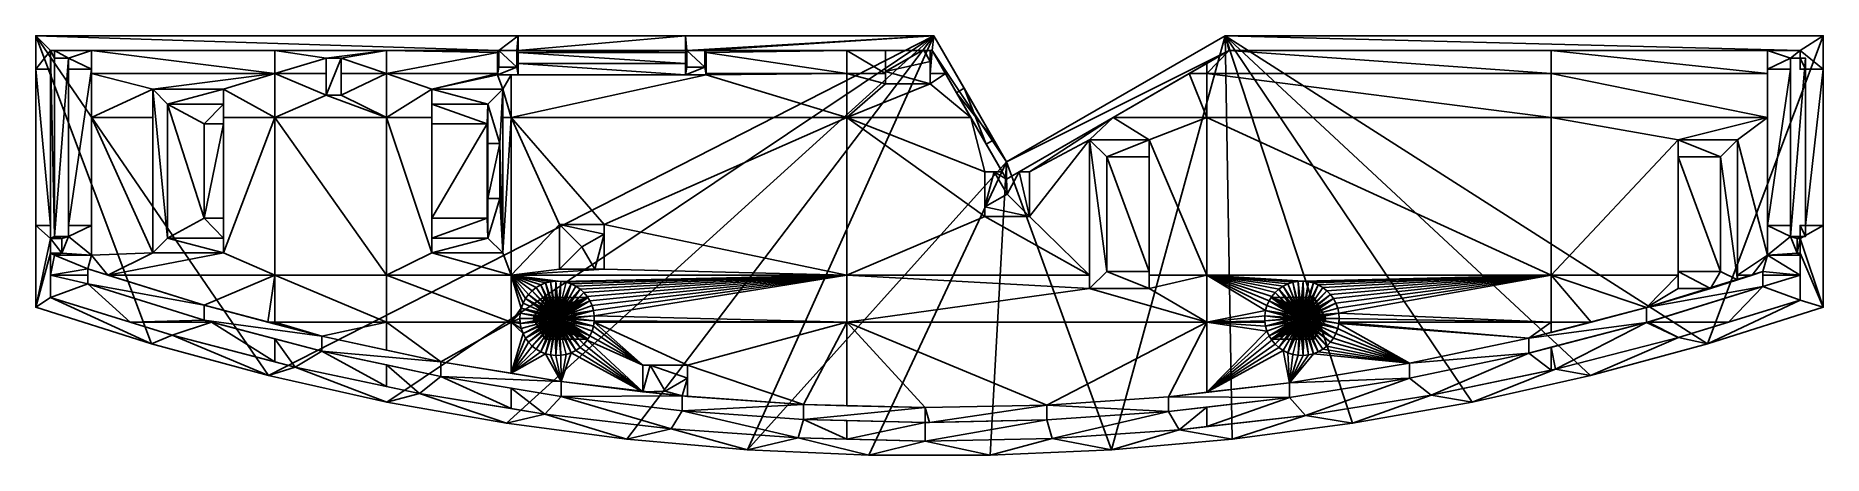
# Model space of a CAD drawing. Header units: millimetres. Extents: x -0.12 to 0.12, y -0.044 to 0.012.
import ezdxf

# ---------------------------------------------------------------- set-up
doc = ezdxf.new("R2010")
doc.units = ezdxf.units.MM
doc.layers.add('L0', color=1, linetype='Continuous')

msp = doc.modelspace()

# ---------------------------------------------------------------- meshes
at = {"layer": 'L0', "color": 252, "true_color": 0x979797}
mesh = msp.add_polyface(dxfattribs=at)
corners = [(-0.08875, -0.0337, -0.001), (-0.10447, -0.02944, -0.001), (-0.12, 0.012, -0.001), (-0.113, -0.02135, 0.012), (-0.113, -0.02135), (-0.0974, -0.02624), (-0.0974, -0.02624, 0.012), (-0.113, -0.02135, 0.012), (-0.0974, -0.02624, 0.012), (-0.0974, -0.02424, 0.012), (-0.113, -0.01935, 0.012), (-0.113, -0.01935, 0.012), (-0.113, -0.01935), (-0.113, -0.02019), (-0.113, -0.02135, 0.012), (-0.113, -0.02135), (-0.0974, -0.02424, 0.012), (-0.0974, -0.02424), (-0.1103, -0.02019), (-0.113, -0.01935, 0.012), (-0.113, -0.01935), (-0.1165, -0.01725, 0.009), (-0.1125, -0.0175, 0.009), (-0.1156, -0.015, 0.009), (-0.1175, -0.0175, 0.009), (-0.1125, -0.0135, 0.009), (-0.1175, -0.0175), (-0.1125, -0.0175), (-0.1125, -0.0175, 0.009), (-0.1175, -0.0175, 0.009), (-0.1125, -0.0135, 0.00127), (-0.1125, -0.0135, 0.009), (-0.1125, -0.0175, 0.009), (-0.1125, -0.0175), (-0.12, -0.0245, 0.012), (-0.12, -0.0245, -0.001), (-0.10447, -0.02944, -0.001), (-0.10447, -0.02944, 0.012), (-0.1125, -0.0175), (-0.1175, -0.0175), (-0.113, -0.01935), (-0.1103, -0.02019), (-0.1043, -0.0172), (-0.0948, -0.0172), (-0.118, -0.02019), (-0.113, -0.02019), (-0.113, -0.02135), (-0.118, -0.02318), (-0.10732, -0.0265), (-0.0974, -0.02624), (-0.09642, -0.0265), (-0.1017, -0.02825), (-0.0948, -0.0172, 0.004), (-0.1043, -0.0172, 0.004), (-0.1043, -0.0172), (-0.10447, -0.02944, 0.012), (-0.1017, -0.02825, 0.012), (-0.118, -0.02318, 0.012), (-0.12, -0.0245, 0.012), (-0.1017, -0.02825, 0.012), (-0.1017, -0.02825), (-0.10732, -0.0265), (-0.118, -0.02318), (-0.118, -0.02318, 0.012)]
mesh.append_faces([[corners[k] for k in face] for face in [(0, 1, 2), (3, 4, 5), (5, 6, 3), (7, 8, 9), (9, 10, 7), (11, 12, 13), (14, 11, 13), (13, 15, 14), (16, 17, 18), (18, 19, 16), (18, 20, 19), (21, 22, 23), (24, 22, 21), (23, 22, 25), (26, 27, 28), (28, 29, 26), (30, 31, 32), (32, 33, 30), (34, 35, 36), (36, 37, 34), (38, 39, 40), (38, 41, 42), (43, 42, 41), (44, 45, 40), (40, 39, 44), (46, 47, 48), (48, 49, 46), (50, 48, 51), (46, 45, 44), (40, 41, 38), (52, 53, 54), (55, 56, 57), (57, 58, 55), (59, 60, 61), (61, 62, 63), (63, 59, 61)]], dxfattribs={"color": 252})
mesh = msp.add_polyface(dxfattribs=at)
corners = [(-0.10447, -0.02944, -0.001), (-0.12, -0.0245, -0.001), (-0.12, 0.012, -0.001), (-0.12, 0.012, -0.001), (-0.12, -0.0245, -0.001), (-0.12, -0.0135, 0.00127), (-0.12, 0.0075, 0.00127), (-0.1023, -0.0152, 0.002), (-0.1023, 0.0028, 0.002), (-0.1023, 0.0028, 0.004), (-0.1023, -0.0152, 0.004), (-0.1043, -0.0172, 0.004), (-0.1043, 0.0048, 0.004), (-0.1043, 0.001), (-0.1043, -0.0172), (-0.1156, -0.015, 0.009), (-0.1156, -0.0135, 0.009), (-0.1156, -0.0135, 0.00127), (-0.1156, 0.009), (-0.1156, -0.015), (-0.1156, 0.0075, 0.00127), (-0.1156, -0.0135, 0.00127), (-0.1125, -0.0135, 0.00127), (-0.1125, 0.0075, 0.00127), (-0.1156, 0.0075, 0.00127), (-0.1156, -0.0135, 0.009), (-0.1125, -0.0135, 0.009), (-0.1125, -0.0135, 0.00127), (-0.1156, -0.0135, 0.00127), (-0.1125, -0.0135, 0.009), (-0.1156, -0.0135, 0.009), (-0.1156, -0.015, 0.009), (-0.1125, 0.001), (-0.1125, 0.0075, 0.00127), (-0.1125, -0.0135, 0.00127), (-0.1125, -0.0175), (-0.1175, -0.015), (-0.1156, -0.015), (-0.1156, 0.009), (-0.118, 0.01), (-0.1175, 0.009), (-0.118, -0.01525), (-0.118, -0.01525), (-0.118, 0.01), (-0.118, 0.0075, 0.00127), (-0.118, -0.0135, 0.00127), (-0.118, -0.0135, 0.012), (-0.118, -0.01525, 0.012), (-0.1125, 0.001), (-0.1125, -0.0175), (-0.1043, -0.0172), (-0.1043, 0.001), (-0.1023, 0.0028, 0.002), (-0.1023, -0.0152, 0.002), (-0.0974, -0.01255, 0.002), (-0.1043, 0.0048, 0.004), (-0.1043, -0.0172, 0.004), (-0.1023, -0.0152, 0.004), (-0.1023, 0.0028, 0.004), (-0.118, -0.01525, 0.012), (-0.118, -0.0135, 0.012), (-0.12, -0.0135, 0.012), (-0.118, -0.0135, 0.012), (-0.118, -0.0135, 0.00127), (-0.12, -0.0135, 0.00127), (-0.12, -0.0135, 0.012), (-0.118, -0.0135, 0.00127), (-0.118, 0.0075, 0.00127), (-0.12, 0.0075, 0.00127), (-0.12, -0.0135, 0.00127)]
mesh.append_faces([[corners[k] for k in face] for face in [(0, 1, 2), (3, 4, 5), (5, 6, 3), (7, 8, 9), (9, 10, 7), (11, 12, 13), (13, 14, 11), (15, 16, 17), (18, 19, 17), (17, 19, 15), (17, 20, 18), (21, 22, 23), (23, 24, 21), (25, 26, 27), (27, 28, 25), (29, 30, 31), (32, 33, 34), (34, 35, 32), (36, 37, 38), (39, 36, 40), (36, 39, 41), (38, 40, 36), (42, 43, 44), (44, 45, 42), (45, 46, 47), (48, 49, 50), (50, 51, 48), (52, 53, 54), (55, 56, 57), (57, 58, 55), (59, 60, 61), (62, 63, 64), (64, 65, 62), (66, 67, 68), (68, 69, 66)]], dxfattribs={"color": 252})
mesh = msp.add_polyface(dxfattribs=at)
corners = [(-0.12, 0.012, 0.012), (-0.12, 0.012, -0.001), (-0.12, 0.0075, 0.00127), (-0.12, 0.0075, 0.012), (-0.1125, 0.01, 0.009), (-0.1125, 0.01), (-0.0879, 0.01), (-0.1175, 0.01, 0.009), (-0.118, 0.01, 0.012), (-0.118, 0.01), (-0.1175, 0.01), (-0.1043, 0.0048, 0.004), (-0.1043, 0.0048), (-0.1043, 0.001), (-0.1175, 0.009), (-0.1156, 0.009), (-0.1156, 0.009, 0.009), (-0.1175, 0.009, 0.009), (-0.1156, 0.0075, 0.00127), (-0.1156, 0.0075, 0.009), (-0.1156, 0.009, 0.009), (-0.1156, 0.009), (-0.1156, 0.0075, 0.00127), (-0.1125, 0.0075, 0.00127), (-0.1125, 0.0075, 0.009), (-0.1156, 0.0075, 0.009), (-0.1125, 0.0069), (-0.1125, 0.01), (-0.1125, 0.0075, 0.00127), (-0.1125, 0.01, 0.009), (-0.1125, 0.0075, 0.009), (-0.1125, 0.001), (-0.1175, 0.009), (-0.1175, 0.01), (-0.118, 0.01), (-0.118, 0.0075, 0.00127), (-0.118, 0.01), (-0.118, 0.01, 0.012), (-0.118, 0.0075, 0.012), (-0.0879, 0.0069), (-0.1125, 0.0069), (-0.1043, 0.0048), (-0.1125, 0.001), (-0.1043, 0.001), (-0.1125, 0.01), (-0.0948, 0.0048, 0.004), (-0.1043, 0.0048, 0.004), (-0.1023, 0.0028, 0.004), (-0.0948, 0.0048), (-0.1043, 0.0048), (-0.1043, 0.0048, 0.004), (-0.12, 0.0075, 0.00127), (-0.118, 0.0075, 0.00127), (-0.118, 0.0075, 0.012), (-0.12, 0.0075, 0.012), (-0.12, 0.0075, 0.012), (-0.118, 0.0075, 0.012), (-0.118, 0.01, 0.012), (-0.12, 0.012, 0.012), (-0.1175, 0.01), (-0.1175, 0.009), (-0.1175, 0.009, 0.009), (-0.1175, 0.01, 0.009), (-0.1156, 0.009, 0.009), (-0.1156, 0.0075, 0.009), (-0.1125, 0.0075, 0.009), (-0.1125, 0.01, 0.009), (-0.1175, 0.01, 0.009), (-0.1175, 0.009, 0.009)]
mesh.append_faces([[corners[k] for k in face] for face in [(0, 1, 2), (2, 3, 0), (4, 5, 6), (7, 8, 9), (9, 10, 7), (8, 7, 4), (11, 12, 13), (14, 15, 16), (16, 17, 14), (18, 19, 20), (20, 21, 18), (22, 23, 24), (24, 25, 22), (26, 27, 28), (29, 30, 28), (28, 27, 29), (28, 31, 26), (32, 33, 34), (35, 36, 37), (37, 38, 35), (39, 40, 41), (42, 43, 41), (41, 40, 42), (44, 40, 39), (45, 46, 47), (48, 49, 50), (51, 52, 53), (53, 54, 51), (55, 56, 57), (57, 58, 55), (59, 60, 61), (61, 62, 59), (63, 64, 65), (63, 66, 67), (67, 68, 63), (65, 66, 63)]], dxfattribs={"color": 252})
mesh = msp.add_polyface(dxfattribs=at)
corners = [(-0.05525, 0.012, 0.00127), (-0.12, 0.012, -0.001), (-0.12, 0.012, 0.012), (-0.0879, 0.01), (-0.05782, 0.01, 0.012), (-0.1125, 0.01, 0.009), (-0.118, 0.01, 0.012), (-0.0948, 0.0048, 0.004), (-0.0948, 0.0028, 0.004), (-0.0948, 0.0028, 0.002), (-0.0948, 0.00015, 0.002), (-0.0948, 0.00015, 0.0004), (-0.0948, 0.001), (-0.0948, 0.0048), (-0.0948, -0.01255, 0.0004), (-0.0948, -0.0172), (-0.0974, 0.00015, 0.0004), (-0.0974, 0.00015, 0.002), (-0.0974, -0.01255, 0.002), (-0.0974, -0.01255, 0.0004), (-0.1043, 0.0048), (-0.0948, 0.0048), (-0.0879, 0.0069), (-0.0879, 0.001), (-0.0948, 0.001), (-0.0948, -0.0172), (-0.0879, -0.02019), (-0.081, 0.004), (-0.081, 0.0069), (-0.081, 0.009), (-0.0879, 0.01), (-0.1125, 0.01), (-0.081, 0.009, 0.012), (-0.081, 0.009), (-0.081, 0.0069), (-0.0948, 0.0028, 0.004), (-0.1023, 0.0028, 0.004), (-0.1023, 0.0028, 0.002), (-0.0948, 0.0028, 0.002), (-0.0974, -0.01255, 0.002), (-0.0948, -0.01255, 0.002), (-0.0948, -0.01255, 0.0004), (-0.0974, -0.01255, 0.002), (-0.0974, 0.00015, 0.002), (-0.1023, 0.0028, 0.002), (-0.0948, 0.0028, 0.002), (-0.0948, 0.00015, 0.002), (-0.0948, 0.00015, 0.0004), (-0.0974, 0.00015, 0.0004), (-0.0974, -0.01255, 0.0004), (-0.0948, -0.01255, 0.0004), (-0.0974, 0.00015, 0.0004), (-0.0948, 0.00015, 0.0004), (-0.0948, 0.00015, 0.002), (-0.0974, 0.00015, 0.002), (-0.1023, 0.0028, 0.004), (-0.0948, 0.0028, 0.004), (-0.0948, 0.0048, 0.004), (-0.1043, 0.0048, 0.004), (-0.0948, 0.0048, 0.004), (-0.0948, 0.0048), (-0.12, 0.012, 0.012), (-0.118, 0.01, 0.012), (-0.05782, 0.01, 0.012)]
mesh.append_faces([[corners[k] for k in face] for face in [(0, 1, 2), (3, 4, 5), (5, 4, 6), (7, 8, 9), (9, 10, 11), (12, 13, 9), (11, 12, 9), (14, 15, 12), (12, 11, 14), (9, 13, 7), (16, 17, 18), (18, 19, 16), (20, 21, 22), (23, 24, 25), (25, 26, 23), (22, 23, 27), (22, 28, 29), (29, 30, 22), (27, 28, 22), (21, 24, 23), (22, 30, 31), (23, 22, 21), (32, 33, 34), (35, 36, 37), (37, 38, 35), (39, 40, 41), (42, 43, 44), (45, 44, 43), (43, 46, 45), (47, 48, 49), (49, 50, 47), (51, 52, 53), (53, 54, 51), (55, 56, 57), (58, 59, 60), (61, 62, 63)]], dxfattribs={"color": 252})
mesh = msp.add_polyface(dxfattribs=at)
corners = [(-0.08875, -0.0337, -0.001), (-0.12, 0.012, -0.001), (0.00058, 0.012, -0.001), (-0.12, 0.012, 0.012), (-0.05525, 0.012, 0.012), (-0.05525, 0.012, 0.00127), (-0.05782, 0.01, 0.012), (-0.0879, 0.01), (-0.0729, 0.01), (-0.0668, 0.001), (-0.0668, -0.0172), (-0.0668, -0.01255, 0.0004), (-0.0668, 0.0028, 0.002), (-0.0668, 0.0028, 0.004), (-0.0668, 0.0048, 0.004), (-0.0668, 0.00015, 0.0004), (-0.0668, 0.0048), (-0.0668, 0.00015, 0.002), (-0.0729, 0.001), (-0.079, 0.004), (-0.081, 0.004), (-0.0879, 0.001), (-0.0729, 0.0069), (-0.079, 0.0069), (-0.0729, 0.01), (-0.079, 0.009), (-0.0879, 0.01), (-0.081, 0.009), (-0.0668, -0.0172), (-0.0668, 0.001), (-0.0729, -0.02019), (-0.0668, 0.0048), (-0.058, 0.00975), (-0.079, 0.004, 0.012), (-0.079, 0.004), (-0.079, 0.0069), (-0.079, 0.009, 0.012), (-0.079, 0.009), (-0.081, 0.004), (-0.079, 0.004), (-0.079, 0.004, 0.012), (-0.081, 0.004, 0.012), (-0.081, 0.0069), (-0.081, 0.004), (-0.081, 0.004, 0.012), (-0.081, 0.009, 0.012), (-0.081, 0.009, 0.012), (-0.079, 0.009, 0.012), (-0.079, 0.009), (-0.081, 0.009), (-0.079, 0.009, 0.012), (-0.081, 0.009, 0.012), (-0.081, 0.004, 0.012), (-0.079, 0.004, 0.012), (-0.05782, 0.01, 0.012), (-0.05525, 0.012, 0.012), (-0.12, 0.012, 0.012)]
mesh.append_faces([[corners[k] for k in face] for face in [(0, 1, 2), (3, 4, 5), (6, 7, 8), (9, 10, 11), (12, 13, 14), (11, 15, 9), (12, 9, 15), (14, 16, 12), (12, 16, 9), (15, 17, 12), (18, 19, 20), (20, 21, 18), (22, 23, 19), (19, 18, 22), (22, 24, 25), (24, 26, 27), (27, 25, 24), (25, 23, 22), (28, 29, 18), (30, 18, 21), (18, 30, 28), (18, 29, 31), (31, 22, 18), (32, 24, 22), (33, 34, 35), (35, 36, 33), (35, 37, 36), (38, 39, 40), (40, 41, 38), (42, 43, 44), (44, 45, 42), (46, 47, 48), (48, 49, 46), (50, 51, 52), (52, 53, 50), (54, 55, 56)]], dxfattribs={"color": 252})
mesh = msp.add_polyface(dxfattribs=at)
corners = [(0.00058, 0.012, -0.001), (-0.12, 0.012, -0.001), (-0.05525, 0.012, 0.00127), (-0.05542, 0.01, 0.012), (-0.05542, 0.01), (-0.05525, 0.01, 0.00127), (-0.05525, 0.01, 0.012), (-0.0729, 0.01), (-0.05782, 0.01), (-0.05782, 0.01, 0.012), (-0.05542, 0.01), (-0.05542, 0.00975), (-0.05525, 0.00975), (-0.05525, 0.01, 0.00127), (-0.05525, 0.012, 0.00127), (-0.05525, 0.012, 0.012), (-0.05525, 0.01, 0.012), (-0.05782, 0.01), (-0.05782, 0.00975), (-0.05782, 0.00975, 0.0036), (-0.05782, 0.00775, 0.012), (-0.05782, 0.01, 0.012), (-0.05782, 0.00775, 0.0036), (-0.05542, 0.00775, 0.012), (-0.05782, 0.00775, 0.012), (-0.05782, 0.00775, 0.0036), (-0.05542, 0.00775, 0.012), (-0.05542, 0.00775, 0.0036), (-0.05542, 0.00975, 0.0036), (-0.05542, 0.01, 0.012), (-0.05542, 0.00975), (-0.05542, 0.01), (-0.05525, 0.00975), (-0.05525, 0.00975, 0.0036), (-0.05525, 0.00825, 0.00127), (-0.05525, 0.00675, 0.0036), (-0.05525, 0.00825), (-0.05542, 0.00975, 0.0036), (-0.05525, 0.00975, 0.0036), (-0.05525, 0.00975), (-0.05542, 0.00975), (-0.058, 0.00975, 0.0036), (-0.058, 0.00975), (-0.058, 0.0069), (-0.058, 0.00675, 0.0036), (-0.058, 0.00975), (-0.05782, 0.00975), (-0.05782, 0.01), (-0.0729, 0.01), (-0.0729, 0.0069), (-0.058, 0.0069), (-0.058, 0.00975, 0.0036), (-0.05782, 0.00975, 0.0036), (-0.05782, 0.00975), (-0.058, 0.00975), (-0.05782, 0.00775, 0.0036), (-0.05782, 0.00975, 0.0036), (-0.058, 0.00975, 0.0036), (-0.05525, 0.00975, 0.0036), (-0.05542, 0.00975, 0.0036), (-0.05542, 0.00775, 0.0036), (-0.058, 0.00675, 0.0036), (-0.05525, 0.00675, 0.0036), (-0.05782, 0.01, 0.012), (-0.05782, 0.00775, 0.012), (-0.05542, 0.00775, 0.012), (-0.05542, 0.01, 0.012), (-0.05525, 0.012, 0.012), (-0.05525, 0.01, 0.012)]
mesh.append_faces([[corners[k] for k in face] for face in [(0, 1, 2), (3, 4, 5), (5, 6, 3), (7, 8, 9), (10, 11, 12), (13, 14, 15), (15, 16, 13), (17, 18, 19), (20, 21, 19), (19, 22, 20), (19, 21, 17), (23, 24, 25), (26, 27, 28), (28, 29, 26), (28, 30, 31), (31, 29, 28), (32, 33, 34), (34, 33, 35), (34, 36, 32), (37, 38, 39), (39, 40, 37), (41, 42, 43), (43, 44, 41), (45, 46, 47), (47, 48, 45), (49, 50, 45), (51, 52, 53), (53, 54, 51), (55, 56, 57), (58, 59, 60), (57, 61, 55), (60, 62, 58), (63, 64, 65), (65, 66, 63), (67, 63, 66), (66, 68, 67)]], dxfattribs={"color": 252})
mesh = msp.add_polyface(dxfattribs=at)
corners = [(0.00058, 0.012, -0.001), (-0.07285, -0.03726, -0.001), (-0.08875, -0.0337, -0.001), (-0.0594, 0.00015, 0.002), (-0.0594, -0.01255, 0.002), (-0.0593, -0.0152, 0.002), (-0.0668, -0.0152, 0.002), (-0.0668, -0.01255, 0.002), (-0.0593, -0.0099, 0.0035), (-0.0593, -0.0152, 0.002), (-0.0593, -0.0152, 0.004), (-0.0593, -0.0099, 0.004), (-0.0593, 0.0028, 0.002), (-0.0668, -0.0152, 0.004), (-0.0593, -0.0152, 0.004), (-0.0593, -0.0152, 0.002), (-0.0668, -0.0152, 0.002), (-0.0668, -0.01255, 0.0004), (-0.0594, -0.01255, 0.0004), (-0.0594, 0.00015, 0.0004), (-0.0594, -0.01255, 0.0004), (-0.0594, -0.01255, 0.002), (-0.0594, 0.00015, 0.002), (-0.0668, -0.01255, 0.002), (-0.0594, -0.01255, 0.002), (-0.0594, -0.01255, 0.0004), (-0.0668, -0.01255, 0.0004), (-0.0577, -0.0025, 0.0035), (-0.0593, -0.0025, 0.0035), (-0.0593, -0.0099, 0.0035), (-0.0577, -0.0099, 0.0035), (-0.0577, -0.0099, 0.0035), (-0.0577, -0.0099, 0.004), (-0.0577, -0.0025, 0.004), (-0.0577, -0.0025, 0.0035), (-0.0577, -0.0099, 0.004), (-0.0577, -0.0099, 0.0035), (-0.0593, -0.0099, 0.0035), (-0.0593, -0.0099, 0.004), (-0.0577, -0.0025, 0.004), (-0.0577, -0.0099, 0.004), (-0.0573, -0.0172, 0.004), (-0.0593, -0.0152, 0.004), (-0.0593, -0.0099, 0.004), (-0.0668, -0.0172, 0.004), (-0.0668, -0.0152, 0.004), (-0.0573, 0.0048, 0.004), (-0.0668, -0.0172), (-0.0573, -0.0172), (-0.0573, -0.0172, 0.004), (-0.0668, -0.0172, 0.004), (-0.0573, -0.0172, 0.004), (-0.0573, -0.0172), (-0.0573, 0.001), (-0.05615, -0.02019), (-0.05017, -0.021), (-0.04948, -0.02103), (-0.05087, -0.02108), (-0.04968, -0.01939), (-0.04968, -0.01339), (-0.05615, 0.001), (-0.0573, -0.0172), (-0.0668, -0.0172), (-0.0729, -0.02019), (-0.0573, 0.001)]
mesh.append_faces([[corners[k] for k in face] for face in [(0, 1, 2), (3, 4, 5), (6, 5, 4), (4, 7, 6), (8, 9, 10), (10, 11, 8), (12, 9, 8), (13, 14, 15), (15, 16, 13), (17, 18, 19), (20, 21, 22), (23, 24, 25), (25, 26, 23), (27, 28, 29), (29, 30, 27), (31, 32, 33), (33, 34, 31), (35, 36, 37), (37, 38, 35), (39, 40, 41), (42, 41, 40), (40, 43, 42), (44, 41, 42), (42, 45, 44), (41, 46, 39), (47, 48, 49), (49, 50, 47), (51, 52, 53), (54, 55, 56), (54, 57, 55), (54, 58, 59), (59, 60, 54), (54, 61, 62), (62, 63, 54), (60, 64, 61), (61, 54, 60)]], dxfattribs={"color": 252})
mesh = msp.add_polyface(dxfattribs=at)
corners = [(0.00058, 0.012, -0.001), (-0.04065, -0.04226, -0.001), (-0.05681, -0.04011, -0.001), (-0.07285, -0.03726, -0.001), (-0.01109, -0.02019), (-0.0464, -0.02253), (-0.04595, -0.02306), (-0.04813, -0.02136), (-0.0475, -0.02167), (-0.04948, -0.02103), (-0.04879, -0.02115), (-0.0453, -0.02429), (-0.04511, -0.02496), (-0.04692, -0.02206), (-0.04501, -0.02565), (-0.04559, -0.02365), (-0.05615, -0.02019), (-0.04368, -0.01939), (-0.04559, -0.02365, 0.012), (-0.04595, -0.02306, 0.012), (-0.04879, -0.02512, 0.012), (-0.04892, -0.02496, 0.012), (-0.0464, -0.02253, 0.012), (-0.04692, -0.02206, 0.012), (-0.04368, -0.01939), (-0.04368, -0.01939, 0.002), (-0.04495, -0.01939, 0.002), (-0.04968, -0.01939), (-0.04868, -0.0253, 0.005), (-0.04559, -0.02365, 0.005), (-0.04586, -0.0232, 0.005), (-0.04586, -0.0232, 0.0075), (-0.04559, -0.02365, 0.0075), (-0.04868, -0.0253, 0.0075), (-0.0475, -0.02167), (-0.0475, -0.02167, 0.012), (-0.04692, -0.02206, 0.012), (-0.04692, -0.02206), (-0.0464, -0.02253, 0.012), (-0.0464, -0.02253), (-0.04595, -0.02306, 0.012), (-0.04559, -0.02365, 0.0075), (-0.04559, -0.02365, 0.012), (-0.0453, -0.02429, 0.012), (-0.04559, -0.02365), (-0.04559, -0.02365, 0.005), (-0.0453, -0.02429, 0.005), (-0.04586, -0.0232, 0.0075), (-0.04586, -0.0232, 0.005), (-0.04595, -0.02306), (-0.04813, -0.02136)]
mesh.append_faces([[corners[k] for k in face] for face in [(0, 1, 2), (2, 3, 0), (4, 5, 6), (4, 7, 8), (4, 9, 10), (4, 11, 12), (4, 13, 5), (10, 7, 4), (12, 14, 4), (6, 15, 4), (9, 4, 16), (15, 11, 4), (8, 13, 4), (16, 4, 17), (18, 19, 20), (21, 22, 23), (20, 19, 22), (24, 25, 26), (26, 27, 24), (28, 29, 30), (31, 32, 33), (34, 35, 36), (37, 36, 38), (39, 38, 40), (41, 42, 43), (44, 45, 46), (47, 40, 42), (42, 41, 47), (48, 45, 44), (40, 47, 48), (44, 49, 48), (35, 34, 50), (36, 37, 34), (38, 39, 37), (40, 49, 39), (48, 49, 40)]], dxfattribs={"color": 252})
mesh = msp.add_polyface(dxfattribs=at)
corners = [(-0.05542, 0.01), (-0.03258, 0.01), (-0.03275, 0.01, 0.00127), (-0.03258, 0.01, 0.012), (-0.05525, 0.01, 0.00127), (-0.03275, 0.01, 0.012), (-0.05525, 0.00975), (-0.03258, 0.01), (-0.05542, 0.01), (-0.05525, 0.00825), (-0.03275, 0.00825), (-0.03275, 0.00975), (-0.03258, 0.00975), (-0.05525, 0.01, 0.00127), (-0.03275, 0.01, 0.00127), (-0.03275, 0.012, 0.00127), (-0.05525, 0.012, 0.00127), (-0.03275, 0.01, 0.00127), (-0.03275, 0.01, 0.012), (-0.03275, 0.012, 0.012), (-0.03275, 0.012, 0.00127), (-0.03258, 0.00975, 0.0036), (-0.03258, 0.01, 0.012), (-0.03258, 0.01), (-0.03258, 0.00975), (-0.03258, 0.00775, 0.012), (-0.03258, 0.00775, 0.0036), (-0.03018, 0.00975, 0.0036), (-0.03018, 0.01, 0.012), (-0.03018, 0.00775, 0.012), (-0.03018, 0.00975), (-0.03018, 0.01), (-0.03018, 0.00775, 0.0036), (-0.05525, 0.00825), (-0.05525, 0.00825, 0.00127), (-0.03275, 0.00825, 0.00127), (-0.03275, 0.00825), (-0.03275, 0.00675, 0.0036), (-0.03275, 0.00975, 0.0036), (-0.03275, 0.00825, 0.00127), (-0.03275, 0.00975), (-0.03275, 0.00825), (-0.03, 0.00975, 0.0036), (-0.03018, 0.00975, 0.0036), (-0.03018, 0.00775, 0.0036), (-0.03, 0.00675, 0.0036), (-0.03258, 0.00775, 0.0036), (-0.03258, 0.00975, 0.0036), (-0.03275, 0.00975, 0.0036), (-0.03018, 0.01), (-0.03018, 0.00975), (-0.03, 0.00975), (-0.03, 0.00975), (-0.03018, 0.00975), (-0.03018, 0.00975, 0.0036), (-0.03258, 0.00975), (-0.03275, 0.00975), (-0.03275, 0.00975, 0.0036), (-0.03258, 0.00975, 0.0036), (-0.03018, 0.00775, 0.012), (-0.03018, 0.01, 0.012), (-0.03258, 0.01, 0.012), (-0.03258, 0.00775, 0.012), (-0.03275, 0.012, 0.012), (-0.03275, 0.01, 0.012)]
mesh.append_faces([[corners[k] for k in face] for face in [(0, 1, 2), (2, 1, 3), (2, 4, 0), (3, 5, 2), (6, 7, 8), (6, 9, 10), (10, 11, 6), (7, 6, 11), (11, 12, 7), (13, 14, 15), (15, 16, 13), (17, 18, 19), (19, 20, 17), (21, 22, 23), (23, 24, 21), (25, 22, 21), (21, 26, 25), (27, 28, 29), (27, 30, 31), (29, 32, 27), (31, 28, 27), (33, 34, 35), (35, 36, 33), (37, 38, 39), (40, 41, 39), (39, 38, 40), (42, 43, 44), (44, 45, 42), (46, 47, 48), (49, 50, 51), (52, 53, 54), (55, 56, 57), (57, 58, 55), (59, 60, 61), (61, 62, 59), (63, 64, 61)]], dxfattribs={"color": 252})
mesh = msp.add_polyface(dxfattribs=at)
corners = [(-0.05525, 0.012, 0.00127), (-0.03275, 0.012, 0.00127), (0.00058, 0.012, -0.001), (0.00058, 0.012, 0.012), (-0.03275, 0.012, 0.012), (-0.01109, 0.01), (-0.00589, 0.01, 0.004), (-0.03018, 0.01, 0.012), (-0.00589, 0.01), (-0.03018, 0.01), (0.00035, 0.01, 0.012), (-0.00589, 0.01, 0.004), (-0.00589, 0.00717, 0.004), (-0.00098, 0.01, 0.004), (-0.00098, 0.01, 0.004), (-0.00589, 0.00717, 0.004), (-0.00589, 0.00717, 0.002), (-0.00079, 0.01011, 0.002), (-0.00589, 0.00717, 0.002), (-0.00589, 0.00717, 0.004), (-0.00589, 0.01, 0.004), (-0.00589, 0.01), (-0.00589, 0.0069), (-0.00589, 0.00551, 0.002), (-0.00589, 0.00551), (-0.00589, 0.00551, 0.002), (-0.00589, 0.00551), (0.00011, 0.00551), (-0.03, 0.0069), (-0.03, 0.00975), (-0.03, 0.00975, 0.0036), (-0.03, 0.00675, 0.0036), (-0.03, 0.00675), (-0.01109, 0.0069), (-0.01109, 0.001), (-0.00589, 0.00551), (0.00011, 0.00551), (-0.03, 0.00675), (-0.00589, 0.0069), (-0.03, 0.00975), (-0.03, 0.0069), (-0.01109, 0.01), (-0.00589, 0.01), (-0.03018, 0.01), (-0.00589, 0.00717, 0.002), (-0.00589, 0.00551, 0.002), (0.00011, 0.00551, 0.002), (0.00011, 0.00855, 0.002), (-0.00079, 0.01011, 0.002), (-0.03018, 0.00975, 0.0036), (-0.03, 0.00975, 0.0036), (-0.03, 0.00975), (0.00058, 0.012, 0.012), (-0.03258, 0.01, 0.012), (-0.03018, 0.01, 0.012), (0.00035, 0.01, 0.012), (-0.03275, 0.012, 0.012)]
mesh.append_faces([[corners[k] for k in face] for face in [(0, 1, 2), (3, 2, 1), (1, 4, 3), (5, 6, 7), (5, 8, 6), (7, 9, 5), (10, 7, 6), (11, 12, 13), (14, 15, 16), (16, 17, 14), (18, 19, 20), (18, 21, 22), (20, 21, 18), (23, 18, 22), (22, 24, 23), (25, 26, 27), (28, 29, 30), (31, 32, 28), (30, 31, 28), (33, 34, 35), (36, 35, 34), (37, 34, 33), (35, 38, 33), (39, 40, 33), (41, 33, 38), (38, 42, 41), (33, 41, 39), (39, 41, 43), (33, 40, 37), (44, 45, 46), (47, 48, 44), (49, 50, 51), (52, 53, 54), (54, 55, 52), (53, 52, 56)]], dxfattribs={"color": 252})
mesh = msp.add_polyface(dxfattribs=at)
corners = [(0.00815, -0.04441, -0.001), (-0.00815, -0.04441, -0.001), (0.01036, -0.00495, -0.001), (0.00058, 0.012, -0.001), (-0.02442, -0.04369, -0.001), (-0.04065, -0.04226, -0.001), (-0.01693, -0.03759, 0.012), (-0.03323, -0.03643, 0.012), (-0.03323, -0.03843, 0.012), (-0.01109, -0.03774), (-0.01693, -0.03759), (-0.01693, -0.03759, 0.012), (-0.00058, -0.038, 0.012), (0.01577, -0.03765), (-0.00058, -0.038), (-0.03323, -0.03643, 0.012), (-0.03248, -0.0365, 0.004), (-0.03248, -0.0365), (0.00865, -0.00199, 0.006), (0.00762, -0.00259, 0.006), (0.00362, 0.00434, 0.006), (0.00762, -0.00259, 0.002), (0.00865, -0.00199, 0.002), (0.00465, 0.00494, 0.002), (0.00362, 0.00434, 0.002), (0.00362, 0.00434, 0.006), (0.00762, -0.00259, 0.006), (0.01032, -0.00728, 0.012), (0.00762, -0.00259, 0.002), (0.00362, 0.00434, 0.002), (0.00554, 0.001), (0.00975, -0.00629), (0.00554, 0.001), (-0.01109, 0.001), (0.00741, -0.00629), (-0.01109, -0.02019), (0.00741, -0.01229), (0.0215, -0.02019), (0.00975, -0.00629), (-0.03248, -0.03229), (-0.03248, -0.0365), (-0.01693, -0.03759), (-0.01109, -0.0265), (-0.04503, -0.0265), (-0.04501, -0.02565), (-0.01109, -0.03774), (-0.04368, -0.01339), (0.0215, -0.022), (-0.00058, -0.038), (0.01577, -0.03765), (0.00741, -0.01102, 0.002), (0.00741, -0.01229), (0.00741, -0.01229, 0.004), (0.00741, -0.01102, 0.004), (0.00741, -0.00629), (0.00741, -0.00629, 0.002), (0.00035, 0.01, 0.012), (0.01032, -0.00728, 0.012), (0.01036, -0.00495, 0.012)]
mesh.append_faces([[corners[k] for k in face] for face in [(0, 1, 2), (3, 4, 5), (4, 3, 2), (2, 1, 4), (6, 7, 8), (9, 10, 11), (9, 11, 12), (13, 14, 12), (15, 11, 16), (10, 17, 16), (16, 11, 10), (18, 19, 20), (21, 22, 23), (23, 24, 21), (25, 26, 27), (28, 29, 30), (30, 31, 28), (32, 33, 34), (33, 35, 36), (36, 34, 33), (36, 35, 37), (34, 38, 32), (39, 40, 41), (41, 42, 39), (39, 42, 43), (42, 35, 44), (41, 45, 42), (35, 33, 46), (35, 42, 47), (42, 48, 49), (42, 45, 48), (50, 51, 52), (52, 53, 50), (54, 51, 50), (50, 55, 54), (56, 57, 58)]], dxfattribs={"color": 252})
mesh = msp.add_polyface(dxfattribs=at)
corners = [(0.01036, -0.00495, -0.001), (0.00058, 0.012, -0.001), (0.00465, 0.00494, 0.002), (0.00465, 0.00494, 0.006), (0.00058, 0.012, 0.012), (0.01036, -0.00495, 0.012), (0.00011, 0.01, 0.004), (0.00011, 0.01), (0.00035, 0.01), (-0.00589, 0.01, 0.004), (-0.00098, 0.01, 0.004), (0.00035, 0.01, 0.012), (-0.00072, 0.01, 0.004), (0.00362, 0.00434, 0.006), (0.00465, 0.00494, 0.006), (0.00865, -0.00199, 0.006), (0.00465, 0.00494, 0.002), (0.00465, 0.00494, 0.006), (0.00362, 0.00434, 0.006), (0.00362, 0.00434, 0.002), (-0.00079, 0.01011, 0.004), (-0.00072, 0.01, 0.004), (-0.00098, 0.01, 0.004), (-0.00079, 0.01011, 0.002), (-0.00079, 0.01011, 0.004), (-0.00098, 0.01, 0.004), (-0.00072, 0.01, 0.004), (-0.00079, 0.01011, 0.004), (-0.00079, 0.01011, 0.002), (0.00011, 0.00855, 0.002), (0.00011, 0.00855, 0.004), (-0.00072, 0.01, 0.004), (0.00011, 0.00855, 0.004), (0.00011, 0.01, 0.004), (0.00011, 0.0069), (0.00011, 0.01), (0.00011, 0.00855, 0.002), (0.00011, 0.00551, 0.002), (0.00011, 0.01, 0.004), (0.00011, 0.00855, 0.004), (0.00011, 0.00551), (0.00011, 0.00551), (0.00011, 0.00551, 0.002), (-0.00589, 0.00551, 0.002), (0.00362, 0.00434, 0.006), (0.00035, 0.01, 0.012), (0.00214, 0.0069), (0.00362, 0.00434, 0.002), (0.00554, 0.001), (0.00035, 0.01), (0.01032, -0.00728, 0.012), (-0.01109, 0.001), (0.00554, 0.001), (0.00011, 0.00551), (0.00214, 0.0069), (0.00011, 0.0069), (0.00035, 0.01), (0.00011, 0.01), (0.00011, 0.00551, 0.002), (0.00011, 0.00855, 0.002), (-0.00589, 0.00717, 0.002), (0.01036, -0.00495, 0.012), (0.00058, 0.012, 0.012), (0.00035, 0.01, 0.012)]
mesh.append_faces([[corners[k] for k in face] for face in [(0, 1, 2), (3, 4, 5), (3, 2, 1), (1, 4, 3), (6, 7, 8), (9, 10, 11), (11, 10, 12), (8, 11, 6), (12, 6, 11), (13, 14, 15), (16, 17, 18), (18, 19, 16), (20, 21, 22), (23, 24, 25), (26, 27, 28), (26, 28, 29), (29, 30, 26), (31, 32, 33), (34, 35, 36), (36, 37, 34), (36, 35, 38), (38, 39, 36), (37, 40, 34), (41, 42, 43), (44, 45, 46), (47, 46, 48), (45, 49, 46), (50, 45, 44), (46, 47, 44), (51, 52, 53), (54, 55, 53), (53, 52, 54), (55, 54, 56), (56, 57, 55), (58, 59, 60), (61, 62, 63)]], dxfattribs={"color": 252})
mesh = msp.add_polyface(dxfattribs=at)
corners = [(0.01036, -0.00495), (0.01036, -0.00495, 0.012), (0.03971, 0.012, 0.012), (0.03972, 0.012), (0.02442, -0.04369, -0.001), (0.01036, -0.00495, -0.001), (0.03972, 0.012, -0.001), (0.03972, 0.012), (0.03972, 0.012, -0.001), (0.01036, -0.00495, -0.001), (0.01036, -0.00495), (0.03725, 0.00827), (0.04025, 0.01), (0.04025, 0.01, 0.012), (0.01204, -0.00629, 0.004), (0.01032, -0.00728, 0.012), (0.02466, 0.001), (0.01204, -0.00629), (0.03488, 0.0069), (0.0238, -0.0043, 0.009), (0.0238, -0.0043, 0.011), (0.0238, -0.0197, 0.011), (0.0295, -0.02019), (0.0295, -0.002), (0.0295, -0.0043, 0.009), (0.0295, -0.002, 0.011), (0.0295, -0.0043, 0.011), (0.0238, -0.0043, 0.011), (0.0295, -0.0043, 0.011), (0.0295, -0.002, 0.011), (0.0215, -0.002, 0.011), (0.0238, -0.0197, 0.011), (0.0215, -0.002, 0.011), (0.0215, -0.002), (0.0215, -0.02019), (0.03725, 0.001), (0.03725, 0.0069), (0.03488, 0.0069), (0.02466, 0.001), (0.0215, -0.002), (0.0295, -0.002), (0.01341, -0.00629), (0.03725, -0.02019), (0.01204, -0.00629), (0.0215, -0.02019), (0.01341, -0.01229), (0.03725, 0.00827), (0.04025, 0.01), (0.0295, -0.0197, 0.009), (0.0295, -0.0043, 0.009), (0.0238, -0.0043, 0.009), (0.0238, -0.0043, 0.011), (0.0238, -0.0043, 0.009), (0.0295, -0.0043, 0.009), (0.0295, -0.0043, 0.011), (0.0295, -0.002), (0.0215, -0.002), (0.0215, -0.002, 0.011), (0.0295, -0.002, 0.011), (0.04025, 0.01, 0.012), (0.03971, 0.012, 0.012), (0.01036, -0.00495, 0.012), (0.01032, -0.00728, 0.012)]
mesh.append_faces([[corners[k] for k in face] for face in [(0, 1, 2), (2, 3, 0), (4, 5, 6), (7, 8, 9), (9, 10, 7), (11, 12, 13), (14, 13, 15), (16, 13, 14), (14, 17, 16), (13, 16, 18), (13, 18, 11), (19, 20, 21), (22, 23, 24), (25, 26, 24), (24, 23, 25), (27, 28, 29), (29, 30, 27), (31, 27, 30), (32, 33, 34), (35, 36, 37), (38, 39, 40), (39, 38, 41), (42, 35, 40), (38, 43, 41), (44, 39, 45), (40, 35, 38), (37, 38, 35), (37, 36, 46), (47, 46, 36), (48, 49, 50), (51, 52, 53), (53, 54, 51), (55, 56, 57), (57, 58, 55), (59, 60, 61), (61, 62, 59)]], dxfattribs={"color": 252})
mesh = msp.add_polyface(dxfattribs=at)
corners = [(0.03972, 0.012, -0.001), (0.04065, -0.04226, -0.001), (0.02442, -0.04369, -0.001), (0.03208, -0.03853, 0.012), (0.03208, -0.03853), (0.03725, -0.03794), (0.04832, -0.03666, 0.012), (0.03208, -0.03653, 0.012), (0.03208, -0.03853, 0.012), (0.04832, -0.03666, 0.012), (0.03725, -0.03594), (0.03208, -0.03653), (0.03208, -0.03653, 0.012), (0.04832, -0.03466, 0.012), (0.0295, -0.0043, 0.009), (0.0295, -0.0197, 0.009), (0.0295, -0.02019), (0.0295, -0.0197, 0.011), (0.0295, -0.022, 0.011), (0.0295, -0.022), (0.04065, -0.04226, -0.001), (0.04065, -0.04226, 0.012), (0.02442, -0.04369, 0.012), (0.02442, -0.04369, -0.001), (0.03725, -0.03794), (0.03208, -0.03853), (0.03352, -0.04098), (0.03725, -0.04055), (0.03725, -0.0265), (0.03725, -0.03594), (0.0453, -0.02771), (0.04511, -0.02704), (0.04559, -0.02835), (0.04501, -0.02565), (0.04511, -0.02496), (0.03725, -0.02019), (0.0453, -0.02429), (0.04559, -0.02365), (0.04501, -0.02635), (0.04503, -0.0265), (0.0295, -0.002), (0.0295, -0.02019), (0.03208, -0.03653), (0.0295, -0.022), (0.0215, -0.022), (0.01577, -0.03765), (0.04832, -0.03666), (0.02442, -0.04369, 0.012), (0.04065, -0.04226, 0.012), (0.03352, -0.04098, 0.012), (0.05048, -0.03904, 0.012), (0.03725, -0.04055), (0.03352, -0.04098), (0.03352, -0.04098, 0.012), (0.05048, -0.03904, 0.012), (0.01649, -0.04213, 0.012)]
mesh.append_faces([[corners[k] for k in face] for face in [(0, 1, 2), (3, 4, 5), (6, 3, 5), (7, 8, 9), (10, 11, 12), (10, 12, 13), (14, 15, 16), (15, 17, 18), (15, 19, 16), (18, 19, 15), (20, 21, 22), (22, 23, 20), (24, 25, 26), (26, 27, 24), (28, 29, 30), (30, 31, 28), (32, 30, 29), (28, 33, 34), (35, 36, 37), (34, 35, 28), (28, 38, 33), (34, 36, 35), (28, 39, 38), (31, 39, 28), (40, 41, 35), (42, 29, 28), (28, 43, 44), (35, 41, 43), (43, 28, 35), (45, 42, 28), (46, 24, 27), (47, 48, 49), (50, 49, 48), (51, 52, 53), (51, 53, 54), (55, 53, 52)]], dxfattribs={"color": 252})
mesh = msp.add_polyface(dxfattribs=at)
corners = [(0.03972, 0.012, -0.001), (0.05681, -0.04011, -0.001), (0.04065, -0.04226, -0.001), (0.03725, -0.02019), (0.04948, -0.02103), (0.05017, -0.021), (0.04813, -0.02136), (0.04879, -0.02115), (0.0475, -0.02167), (0.0464, -0.02253), (0.04692, -0.02206), (0.04595, -0.02306), (0.04559, -0.02365), (0.0464, -0.02253, 0.012), (0.04595, -0.02306, 0.012), (0.04879, -0.02512, 0.012), (0.04692, -0.02206, 0.012), (0.04892, -0.02496, 0.012), (0.04559, -0.02365, 0.012), (0.04586, -0.0232, 0.005), (0.04559, -0.02365, 0.005), (0.04868, -0.0253, 0.005), (0.0453, -0.02429, 0.005), (0.04859, -0.02549, 0.005), (0.04879, -0.02512, 0.005), (0.04892, -0.02496, 0.005), (0.04868, -0.0253, 0.0075), (0.04559, -0.02365, 0.0075), (0.04586, -0.0232, 0.0075), (0.04859, -0.02549, 0.0075), (0.0453, -0.02429, 0.0075), (0.04892, -0.02496, 0.0075), (0.04879, -0.02512, 0.0075), (0.04586, -0.0232, 0.0075), (0.04586, -0.0232, 0.005), (0.05162, -0.0232, 0.005), (0.04586, -0.0232, 0.005), (0.04595, -0.02306), (0.04559, -0.02365), (0.04586, -0.0232, 0.0075), (0.04559, -0.02365, 0.0075), (0.04559, -0.02365, 0.012), (0.04595, -0.02306, 0.012), (0.04559, -0.02365, 0.005), (0.0453, -0.02429), (0.0453, -0.02429, 0.005), (0.0464, -0.02253, 0.012), (0.0464, -0.02253), (0.04692, -0.02206, 0.012), (0.04692, -0.02206), (0.0475, -0.02167, 0.012), (0.0475, -0.02167), (0.04813, -0.02136, 0.012), (0.0453, -0.02429, 0.0075), (0.0453, -0.02429, 0.012)]
mesh.append_faces([[corners[k] for k in face] for face in [(0, 1, 2), (3, 4, 5), (3, 6, 7), (3, 8, 6), (3, 9, 10), (7, 4, 3), (3, 11, 9), (10, 8, 3), (12, 11, 3), (13, 14, 15), (16, 13, 17), (15, 14, 18), (19, 20, 21), (20, 22, 23), (19, 24, 25), (26, 27, 28), (29, 30, 27), (31, 32, 28), (33, 34, 35), (36, 37, 38), (39, 40, 41), (42, 37, 36), (41, 42, 39), (43, 38, 44), (44, 45, 43), (37, 42, 46), (47, 46, 48), (49, 48, 50), (51, 50, 52), (36, 39, 42), (53, 54, 41), (50, 51, 49), (48, 49, 47), (46, 47, 37), (41, 40, 53), (38, 43, 36)]], dxfattribs={"color": 252})
mesh = msp.add_polyface(dxfattribs=at)
corners = [(0.10447, -0.02944, -0.001), (0.08875, -0.0337, -0.001), (0.03972, 0.012, -0.001), (0.07285, -0.03726, -0.001), (0.05681, -0.04011, -0.001), (0.04025, 0.01, 0.012), (0.04025, 0.01), (0.08345, 0.01), (0.1125, 0.01, 0.009), (0.03972, 0.012), (0.03971, 0.012, 0.012), (0.12, 0.012, 0.012), (0.12, 0.012, -0.001), (0.03972, 0.012, -0.001), (0.08345, 0.0069), (0.08345, 0.01), (0.04025, 0.01), (0.08345, -0.02019), (0.05424, -0.02335), (0.05457, -0.02397), (0.05383, -0.02279), (0.05219, -0.02151), (0.0528, -0.02185), (0.05087, -0.02108), (0.05155, -0.02124), (0.05481, -0.02462), (0.05017, -0.021), (0.03725, -0.02019), (0.05335, -0.02228), (0.08345, -0.0265), (0.05495, -0.0253), (0.055, -0.026), (0.05497, -0.0265), (0.08345, 0.001), (0.03725, 0.0069), (0.03725, 0.001), (0.03971, 0.012, 0.012), (0.04025, 0.01, 0.012), (0.1169, 0.01, 0.012), (0.05424, -0.02335), (0.05424, -0.02335, 0.012), (0.05457, -0.02397, 0.012), (0.05457, -0.02397), (0.05481, -0.02462, 0.012), (0.05481, -0.02462), (0.05495, -0.0253, 0.012), (0.05495, -0.0253), (0.055, -0.026, 0.012), (0.05497, -0.0265), (0.055, -0.026), (0.05383, -0.02279)]
mesh.append_faces([[corners[k] for k in face] for face in [(0, 1, 2), (2, 1, 3), (3, 4, 2), (5, 6, 7), (7, 8, 5), (9, 10, 11), (12, 13, 9), (14, 15, 16), (17, 18, 19), (17, 20, 18), (17, 21, 22), (17, 23, 24), (19, 25, 17), (24, 21, 17), (26, 17, 27), (17, 28, 20), (26, 23, 17), (22, 28, 17), (29, 17, 30), (30, 31, 29), (25, 30, 17), (31, 32, 29), (33, 14, 34), (17, 33, 35), (36, 37, 38), (39, 40, 41), (42, 41, 43), (44, 43, 45), (46, 45, 47), (48, 49, 47), (47, 49, 46), (45, 46, 44), (43, 44, 42), (41, 42, 39), (40, 39, 50)]], dxfattribs={"color": 252})
mesh = msp.add_polyface(dxfattribs=at)
corners = [(0.03972, 0.012, -0.001), (0.12, 0.012, -0.001), (0.10447, -0.02944, -0.001), (0.1119, -0.02172, 0.012), (0.09628, -0.02656, 0.012), (0.09648, -0.0265), (0.09628, -0.02456, 0.012), (0.09628, -0.02656, 0.012), (0.1119, -0.02172, 0.012), (0.09628, -0.02456), (0.09628, -0.02456, 0.012), (0.10486, -0.022, 0.011), (0.08882, -0.0265), (0.10486, -0.022), (0.1005, -0.0043, 0.009), (0.1005, -0.0197, 0.009), (0.1062, -0.0197, 0.009), (0.1005, -0.0043, 0.011), (0.1005, -0.0043, 0.009), (0.1062, -0.0043, 0.009), (0.1005, -0.0197, 0.009), (0.1005, -0.0197, 0.011), (0.1062, -0.0197, 0.011), (0.1005, -0.0197, 0.009), (0.1005, -0.022), (0.1005, -0.022, 0.011), (0.1005, -0.0197, 0.011), (0.1005, -0.0043, 0.009), (0.1005, -0.0043, 0.011), (0.1005, -0.002, 0.011), (0.1005, -0.02019), (0.1005, -0.002), (0.1085, -0.002), (0.1005, -0.002), (0.1005, -0.002, 0.011), (0.1005, -0.022, 0.011), (0.1005, -0.022), (0.10486, -0.022), (0.1169, 0.01, 0.012), (0.04025, 0.01, 0.012), (0.1125, 0.01, 0.009), (0.08345, 0.01), (0.1125, 0.01), (0.12, 0.012, 0.012), (0.12, 0.012, -0.001), (0.03972, 0.012), (0.1125, 0.001), (0.08345, 0.001), (0.1005, -0.002), (0.08345, -0.02019), (0.1005, -0.02019), (0.1125, 0.0069), (0.08345, 0.0069), (0.1125, 0.01), (0.08345, 0.01), (0.09628, -0.02456), (0.1005, -0.022), (0.08882, -0.0265), (0.08345, -0.0265), (0.10486, -0.022), (0.1169, 0.01, 0.012), (0.12, 0.012, 0.012), (0.03971, 0.012, 0.012), (0.1005, -0.0197, 0.011), (0.1005, -0.022, 0.011), (0.10486, -0.022, 0.011), (0.1005, -0.002, 0.011), (0.1005, -0.0043, 0.011), (0.1062, -0.0043, 0.011)]
mesh.append_faces([[corners[k] for k in face] for face in [(0, 1, 2), (3, 4, 5), (6, 7, 8), (9, 10, 11), (10, 9, 12), (11, 13, 9), (14, 15, 16), (17, 18, 19), (20, 21, 22), (23, 24, 25), (25, 26, 23), (27, 28, 29), (30, 24, 23), (27, 31, 30), (29, 31, 27), (30, 23, 27), (32, 33, 34), (35, 36, 37), (38, 39, 40), (41, 42, 40), (43, 44, 45), (46, 47, 48), (49, 50, 48), (48, 47, 49), (46, 51, 52), (51, 53, 54), (54, 52, 51), (52, 47, 46), (55, 56, 50), (50, 49, 55), (49, 57, 55), (49, 58, 57), (55, 59, 56), (60, 61, 62), (63, 64, 65), (66, 67, 68)]], dxfattribs={"color": 252})
mesh = msp.add_polyface(dxfattribs=at)
corners = [(0.1156, -0.015), (0.1176, -0.015), (0.1176, 0.009), (0.12, 0.012, -0.001), (0.12, -0.0245, -0.001), (0.10447, -0.02944, -0.001), (0.1169, -0.0135, 0.012), (0.12, -0.0135, 0.012), (0.1176, -0.0135, 0.011), (0.12, -0.0135, 0.00127), (0.1176, -0.0135, 0.00127), (0.1169, -0.0135, 0.011), (0.1176, -0.0135, 0.00127), (0.12, -0.0135, 0.00127), (0.12, 0.0075, 0.00127), (0.1176, 0.0075, 0.00127), (0.1169, -0.0135, 0.012), (0.1169, -0.0135, 0.011), (0.1169, -0.015, 0.011), (0.1169, -0.0135, 0.011), (0.1176, -0.0135, 0.011), (0.1176, -0.015, 0.011), (0.1176, 0.009), (0.1176, -0.015), (0.1176, -0.0135, 0.00127), (0.1176, -0.015, 0.011), (0.1176, -0.0135, 0.011), (0.1062, -0.0197, 0.009), (0.1062, -0.0043, 0.009), (0.1005, -0.0043, 0.009), (0.1062, -0.0043, 0.009), (0.1062, -0.0043, 0.011), (0.1005, -0.0043, 0.011), (0.1062, -0.0197, 0.011), (0.1062, -0.0043, 0.011), (0.1062, -0.0043, 0.009), (0.1005, -0.002, 0.011), (0.1085, -0.002, 0.011), (0.1085, -0.002), (0.1085, -0.02019), (0.1085, -0.002), (0.1085, -0.002, 0.011), (0.1085, -0.02084, 0.011), (0.1156, -0.015, 0.009), (0.1156, -0.015), (0.1156, -0.0135, 0.00127), (0.1156, 0.009), (0.1156, 0.0075, 0.00127), (0.1156, -0.0135, 0.009), (0.1125, -0.0135, 0.00127), (0.1156, -0.0135, 0.00127), (0.1156, 0.0075, 0.00127), (0.1125, 0.0075, 0.00127), (0.1125, -0.0135, 0.009), (0.1156, -0.0135, 0.009), (0.1156, -0.0135, 0.00127), (0.1125, -0.0135, 0.00127), (0.1156, -0.015, 0.009), (0.1156, -0.0135, 0.009), (0.1125, -0.0135, 0.009), (0.1125, 0.001), (0.1125, -0.0175), (0.1125, -0.0135, 0.00127), (0.1125, 0.0075, 0.00127), (0.12, -0.0135, 0.00127), (0.12, -0.0245, -0.001), (0.12, 0.012, -0.001), (0.1125, -0.0175), (0.1125, 0.001), (0.1085, -0.002), (0.1005, -0.002), (0.1085, -0.02019), (0.12, -0.0135, 0.012), (0.1169, -0.0135, 0.012), (0.1169, -0.01525, 0.012), (0.1085, -0.02084, 0.011), (0.1085, -0.002, 0.011), (0.1062, -0.0043, 0.011), (0.1005, -0.002, 0.011)]
mesh.append_faces([[corners[k] for k in face] for face in [(0, 1, 2), (3, 4, 5), (6, 7, 8), (9, 10, 8), (8, 7, 9), (8, 11, 6), (12, 13, 14), (14, 15, 12), (16, 17, 18), (19, 20, 21), (22, 23, 24), (25, 26, 24), (27, 28, 29), (30, 31, 32), (33, 34, 35), (36, 37, 38), (39, 40, 41), (41, 42, 39), (43, 44, 45), (44, 46, 47), (45, 48, 43), (47, 45, 44), (49, 50, 51), (51, 52, 49), (53, 54, 55), (55, 56, 53), (57, 58, 59), (60, 61, 62), (62, 63, 60), (64, 65, 66), (67, 68, 69), (70, 69, 68), (69, 71, 67), (72, 73, 74), (75, 76, 77), (77, 76, 78)]], dxfattribs={"color": 252})
mesh = msp.add_polyface(dxfattribs=at)
corners = [(0.1176, 0.009), (0.1156, 0.009), (0.1156, -0.015), (0.1176, 0.0075, 0.011), (0.12, 0.0075, 0.012), (0.1169, 0.0075, 0.012), (0.1169, 0.0075, 0.011), (0.12, 0.0075, 0.00127), (0.1176, 0.0075, 0.00127), (0.1169, 0.009, 0.009), (0.1156, 0.009, 0.009), (0.1156, 0.009), (0.1176, 0.009), (0.1176, 0.009, 0.011), (0.1169, 0.009, 0.011), (0.1176, 0.0075, 0.00127), (0.1176, 0.0075, 0.011), (0.1176, 0.009, 0.011), (0.1176, 0.009), (0.1176, -0.0135, 0.00127), (0.1156, 0.0075, 0.00127), (0.1156, 0.009), (0.1156, 0.009, 0.009), (0.1156, 0.0075, 0.009), (0.1125, 0.0075, 0.00127), (0.1156, 0.0075, 0.00127), (0.1156, 0.0075, 0.009), (0.1125, 0.0075, 0.009), (0.1125, 0.0075, 0.00127), (0.1125, 0.01), (0.1125, 0.0069), (0.1125, 0.001), (0.1125, 0.0075, 0.009), (0.1125, 0.01, 0.009), (0.1169, 0.01, 0.009), (0.1125, 0.01, 0.009), (0.1156, 0.009, 0.009), (0.1169, 0.009, 0.009), (0.1125, 0.0075, 0.009), (0.1156, 0.0075, 0.009), (0.12, 0.0075, 0.00127), (0.12, 0.012, -0.001), (0.12, 0.012, 0.012), (0.12, 0.0075, 0.012), (0.12, -0.0135, 0.00127), (0.1169, 0.009, 0.011), (0.1169, 0.0075, 0.011), (0.1169, 0.0075, 0.012), (0.1169, 0.01, 0.009), (0.1169, 0.009, 0.009), (0.1169, 0.01, 0.012), (0.1125, 0.01, 0.009), (0.1169, 0.01, 0.009), (0.1169, 0.01, 0.012), (0.1169, 0.009, 0.011), (0.1176, 0.009, 0.011), (0.1176, 0.0075, 0.011), (0.1169, 0.0075, 0.011), (0.12, 0.0075, 0.012), (0.12, 0.012, 0.012), (0.1169, 0.01, 0.012), (0.1169, 0.0075, 0.012)]
mesh.append_faces([[corners[k] for k in face] for face in [(0, 1, 2), (3, 4, 5), (5, 6, 3), (7, 4, 3), (3, 8, 7), (9, 10, 11), (11, 12, 9), (13, 14, 9), (9, 12, 13), (15, 16, 17), (17, 18, 15), (19, 15, 18), (20, 21, 22), (22, 23, 20), (24, 25, 26), (26, 27, 24), (28, 29, 30), (28, 30, 31), (28, 32, 33), (33, 29, 28), (34, 35, 36), (36, 37, 34), (36, 35, 38), (38, 39, 36), (40, 41, 42), (42, 43, 40), (41, 40, 44), (45, 46, 47), (48, 49, 45), (47, 50, 45), (45, 50, 48), (51, 52, 53), (54, 55, 56), (56, 57, 54), (58, 59, 60), (60, 61, 58)]], dxfattribs={"color": 252})
mesh = msp.add_polyface(dxfattribs=at)
corners = [(-0.03018, 0.00775, 0.012), (-0.03258, 0.00775, 0.012), (-0.03258, 0.00775, 0.0036), (-0.03018, 0.00775, 0.0036), (-0.05525, 0.00825, 0.00127), (-0.05525, 0.00675, 0.00127), (-0.03275, 0.00675, 0.00127), (-0.03275, 0.00825, 0.00127), (-0.03275, 0.00825, 0.00127), (-0.03275, 0.00675, 0.00127), (-0.03275, 0.00675, 0.0036), (-0.03018, 0.00775, 0.0036), (-0.03258, 0.00775, 0.0036), (-0.03275, 0.00675, 0.0036), (-0.03275, 0.00975, 0.0036), (-0.03, 0.00675, 0.0036), (-0.05615, 0.00675), (-0.03, 0.00675), (-0.03275, 0.00675, 0.00127), (-0.03, 0.00675, 0.0036), (-0.03275, 0.00675, 0.0036), (-0.05525, 0.00675, 0.00127), (-0.03, 0.00675), (-0.05615, 0.00675), (-0.05615, 0.001), (-0.04368, -0.01339), (-0.01109, 0.001), (-0.04968, -0.01339), (-0.04368, -0.01939), (-0.01109, -0.02019), (-0.04495, -0.01939, 0.002), (-0.04368, -0.01939, 0.002), (-0.04368, -0.01466, 0.002), (-0.04668, -0.01639, 0.002), (-0.04368, -0.01466, 0.002), (-0.04368, -0.01939, 0.002), (-0.04368, -0.01939), (-0.04368, -0.01339), (-0.04368, -0.01339, 0.004), (-0.04368, -0.01466, 0.004), (-0.04495, -0.01939, 0.002), (-0.04495, -0.01939, 0.004), (-0.04968, -0.01939, 0.004), (-0.04968, -0.01939, 0.004), (-0.04968, -0.01339, 0.004), (-0.04968, -0.01339), (-0.04968, -0.01939), (-0.04968, -0.01339, 0.004), (-0.04368, -0.01339, 0.004), (-0.04368, -0.01339), (-0.04968, -0.01339), (-0.04968, -0.01339, 0.004), (-0.04668, -0.01639, 0.004), (-0.04368, -0.01466, 0.004), (-0.04968, -0.01939, 0.004), (-0.04495, -0.01939, 0.004), (-0.04368, -0.01339, 0.004), (-0.04668, -0.01639, 0.004), (-0.04495, -0.01939, 0.004), (-0.04495, -0.01939, 0.002), (-0.04668, -0.01639, 0.002), (-0.04668, -0.01639, 0.002), (-0.04368, -0.01466, 0.002), (-0.04368, -0.01466, 0.004), (-0.04668, -0.01639, 0.004)]
mesh.append_faces([[corners[k] for k in face] for face in [(0, 1, 2), (2, 3, 0), (4, 5, 6), (6, 7, 4), (8, 9, 10), (11, 12, 13), (14, 13, 12), (13, 15, 11), (16, 17, 18), (18, 17, 19), (19, 20, 18), (18, 21, 16), (22, 23, 24), (25, 26, 24), (24, 27, 25), (25, 28, 29), (24, 26, 22), (30, 31, 32), (32, 33, 30), (34, 35, 36), (36, 37, 34), (34, 37, 38), (38, 39, 34), (40, 41, 42), (43, 44, 45), (45, 46, 43), (47, 48, 49), (49, 50, 47), (51, 52, 53), (54, 55, 52), (52, 51, 54), (53, 56, 51), (57, 58, 59), (59, 60, 57), (61, 62, 63), (63, 64, 61)]], dxfattribs={"color": 252})
mesh = msp.add_polyface(dxfattribs=at)
corners = [(0.04025, 0.01), (0.03725, 0.0069), (0.08345, 0.0069), (0.03725, 0.001), (0.03725, -0.02019), (0.08345, -0.02019), (0.08345, 0.001), (0.05066, -0.02465, 0.012), (0.05219, -0.02151, 0.012), (0.05155, -0.02124, 0.012), (0.05026, -0.02452, 0.012), (0.05087, -0.02108, 0.012), (0.05017, -0.021, 0.012), (0.05084, -0.02476, 0.012), (0.04984, -0.02451, 0.012), (0.05005, -0.0245, 0.012), (0.05046, -0.02457, 0.012), (0.05383, -0.02279, 0.012), (0.05335, -0.02228, 0.012), (0.051, -0.02489, 0.012), (0.04948, -0.02103, 0.012), (0.05424, -0.02335, 0.012), (0.05115, -0.02504, 0.012), (0.0528, -0.02185, 0.012), (0.04964, -0.02454, 0.012), (0.05162, -0.0232, 0.005), (0.04984, -0.02451, 0.005), (0.05005, -0.0245, 0.005), (0.05005, -0.0245, 0.0075), (0.04984, -0.02451, 0.0075), (0.05162, -0.0232, 0.0075), (0.05162, -0.0232, 0.005), (0.05162, -0.0232, 0.0075), (0.04586, -0.0232, 0.0075), (0.04948, -0.02103), (0.04948, -0.02103, 0.012), (0.05017, -0.021, 0.012), (0.05017, -0.021), (0.05087, -0.02108, 0.012), (0.05087, -0.02108), (0.05155, -0.02124, 0.012), (0.05155, -0.02124), (0.05219, -0.02151, 0.012), (0.05219, -0.02151), (0.0528, -0.02185, 0.012), (0.0528, -0.02185), (0.05335, -0.02228, 0.012), (0.05335, -0.02228), (0.05383, -0.02279, 0.012), (0.05383, -0.02279), (0.05424, -0.02335, 0.012)]
mesh.append_faces([[corners[k] for k in face] for face in [(0, 1, 2), (3, 4, 5), (1, 3, 6), (7, 8, 9), (10, 11, 12), (8, 7, 13), (14, 15, 12), (16, 9, 11), (17, 18, 19), (12, 20, 14), (12, 15, 10), (11, 10, 16), (9, 16, 7), (21, 17, 22), (18, 23, 13), (13, 23, 8), (24, 14, 20), (13, 19, 18), (25, 26, 27), (28, 29, 30), (31, 32, 33), (34, 35, 36), (37, 36, 38), (39, 38, 40), (41, 40, 42), (43, 42, 44), (45, 44, 46), (47, 46, 48), (49, 48, 50), (48, 49, 47), (46, 47, 45), (44, 45, 43), (42, 43, 41), (40, 41, 39), (38, 39, 37), (36, 37, 34)]], dxfattribs={"color": 252})
mesh = msp.add_polyface(dxfattribs=at)
corners = [(-0.0594, 0.00015, 0.002), (-0.0593, 0.0028, 0.002), (-0.0668, 0.0028, 0.002), (-0.0668, 0.00015, 0.002), (-0.0593, -0.0152, 0.002), (-0.0593, -0.0025, 0.0035), (-0.0593, -0.0025, 0.004), (-0.0593, 0.0028, 0.004), (-0.0593, 0.0028, 0.002), (-0.0593, -0.0099, 0.0035), (-0.0668, 0.0028, 0.002), (-0.0593, 0.0028, 0.002), (-0.0593, 0.0028, 0.004), (-0.0668, 0.0028, 0.004), (-0.0594, 0.00015, 0.0004), (-0.0668, 0.00015, 0.0004), (-0.0668, -0.01255, 0.0004), (-0.0594, 0.00015, 0.002), (-0.0594, 0.00015, 0.0004), (-0.0594, -0.01255, 0.0004), (-0.0668, 0.00015, 0.0004), (-0.0594, 0.00015, 0.0004), (-0.0594, 0.00015, 0.002), (-0.0668, 0.00015, 0.002), (-0.0593, -0.0025, 0.004), (-0.0593, -0.0025, 0.0035), (-0.0577, -0.0025, 0.0035), (-0.0577, -0.0025, 0.004), (-0.0593, 0.0028, 0.004), (-0.0593, -0.0025, 0.004), (-0.0577, -0.0025, 0.004), (-0.0573, 0.0048, 0.004), (-0.0668, 0.0048, 0.004), (-0.0668, 0.0028, 0.004), (-0.0668, 0.0048, 0.004), (-0.0573, 0.0048, 0.004), (-0.0573, 0.0048), (-0.0668, 0.0048), (-0.0573, 0.001), (-0.0573, 0.0048), (-0.0573, 0.0048, 0.004), (-0.0573, -0.0172, 0.004), (-0.05782, 0.00775, 0.0036), (-0.05542, 0.00775, 0.0036), (-0.05542, 0.00775, 0.012), (-0.05525, 0.00675, 0.0036), (-0.05525, 0.00675, 0.00127), (-0.05525, 0.00825, 0.00127), (-0.058, 0.0069), (-0.058, 0.00675), (-0.058, 0.00675, 0.0036), (-0.05615, 0.00675), (-0.05525, 0.00675, 0.00127), (-0.058, 0.00675, 0.0036), (-0.058, 0.00675), (-0.05525, 0.00675, 0.0036), (-0.0573, 0.0048), (-0.0573, 0.001), (-0.05615, 0.001), (-0.058, 0.0069), (-0.0729, 0.0069), (-0.0668, 0.0048), (-0.05615, 0.00675), (-0.058, 0.00675), (-0.05542, 0.00775, 0.0036), (-0.05782, 0.00775, 0.0036), (-0.058, 0.00675, 0.0036), (-0.05525, 0.00675, 0.0036)]
mesh.append_faces([[corners[k] for k in face] for face in [(0, 1, 2), (2, 3, 0), (4, 1, 0), (5, 6, 7), (7, 8, 5), (9, 5, 8), (10, 11, 12), (12, 13, 10), (14, 15, 16), (17, 18, 19), (20, 21, 22), (22, 23, 20), (24, 25, 26), (26, 27, 24), (28, 29, 30), (30, 31, 28), (32, 33, 28), (28, 31, 32), (34, 35, 36), (36, 37, 34), (38, 39, 40), (38, 40, 41), (42, 43, 44), (45, 46, 47), (48, 49, 50), (51, 52, 53), (53, 54, 51), (52, 55, 53), (56, 57, 58), (59, 60, 61), (56, 62, 63), (58, 62, 56), (63, 61, 56), (61, 63, 59), (64, 65, 66), (66, 67, 64)]], dxfattribs={"color": 252})
mesh = msp.add_polyface(dxfattribs=at)
corners = [(0.00865, -0.00199, 0.006), (0.01036, -0.00495, 0.012), (0.01036, -0.00495), (0.00865, -0.00199, 0.002), (0.00465, 0.00494, 0.006), (0.01036, -0.00495, -0.001), (0.00465, 0.00494, 0.002), (0.01032, -0.00728, 0.012), (0.01032, -0.00728, 0.004), (0.01204, -0.00629, 0.004), (0.00741, -0.01102, 0.004), (0.01041, -0.00929, 0.004), (0.01041, -0.00929, 0.002), (0.00741, -0.01102, 0.002), (0.00868, -0.00629, 0.002), (0.01041, -0.00929, 0.002), (0.01041, -0.00929, 0.004), (0.00868, -0.00629, 0.004), (0.00762, -0.00259, 0.006), (0.00865, -0.00199, 0.006), (0.00865, -0.00199, 0.002), (0.00762, -0.00259, 0.002), (0.00975, -0.00629, 0.004), (0.01032, -0.00728, 0.004), (0.01032, -0.00728, 0.012), (0.00762, -0.00259, 0.006), (0.00762, -0.00259, 0.002), (0.00975, -0.00629), (0.01341, -0.00629), (0.01341, -0.01229), (0.0215, -0.002), (0.00741, -0.00629), (0.00741, -0.00629, 0.002), (0.00868, -0.00629, 0.002), (0.00868, -0.00629, 0.004), (0.00975, -0.00629, 0.004), (0.00975, -0.00629), (0.01041, -0.00929, 0.004), (0.01341, -0.01229, 0.004), (0.01204, -0.00629, 0.004), (0.00741, -0.01102, 0.004), (0.01341, -0.00629, 0.004), (0.01032, -0.00728, 0.004), (0.00868, -0.00629, 0.004), (0.00741, -0.01229, 0.004), (0.00975, -0.00629, 0.004), (0.01204, -0.00629, 0.004), (0.01341, -0.00629, 0.004), (0.01341, -0.00629), (0.01204, -0.00629), (0.01341, -0.01229), (0.01341, -0.00629), (0.01341, -0.00629, 0.004), (0.01341, -0.01229, 0.004), (0.01341, -0.01229, 0.004), (0.00741, -0.01229, 0.004), (0.00741, -0.01229), (0.01341, -0.01229), (0.00868, -0.00629, 0.002), (0.00741, -0.00629, 0.002), (0.00741, -0.01102, 0.002), (0.01041, -0.00929, 0.002)]
mesh.append_faces([[corners[k] for k in face] for face in [(0, 1, 2), (2, 3, 0), (1, 0, 4), (2, 5, 3), (6, 3, 5), (7, 8, 9), (10, 11, 12), (12, 13, 10), (14, 15, 16), (16, 17, 14), (18, 19, 20), (20, 21, 18), (22, 23, 24), (22, 25, 26), (24, 25, 22), (26, 27, 22), (28, 29, 30), (31, 32, 33), (33, 34, 35), (35, 36, 33), (33, 36, 31), (37, 38, 39), (38, 37, 40), (38, 41, 39), (39, 42, 37), (43, 37, 42), (40, 44, 38), (42, 45, 43), (46, 47, 48), (48, 49, 46), (50, 51, 52), (52, 53, 50), (54, 55, 56), (56, 57, 54), (58, 59, 60), (60, 61, 58)]], dxfattribs={"color": 252})
mesh = msp.add_polyface(dxfattribs=at)
corners = [(-0.08159, -0.0304, 0.012), (-0.08159, -0.0304), (-0.0729, -0.03226), (-0.0656, -0.03383, 0.012), (-0.0656, -0.03383), (-0.0879, -0.02874), (-0.0656, -0.03183, 0.012), (-0.08159, -0.0284, 0.012), (-0.08159, -0.0304, 0.012), (-0.0656, -0.03383, 0.012), (-0.0729, -0.03026), (-0.08159, -0.0284), (-0.08159, -0.0284, 0.012), (-0.0879, -0.02674), (-0.0656, -0.03183, 0.012), (-0.0656, -0.03183), (-0.0668, -0.01255, 0.0004), (-0.0668, -0.0172), (-0.0668, -0.0152, 0.002), (-0.0668, -0.01255, 0.002), (-0.0668, -0.0172, 0.004), (-0.0668, -0.0152, 0.004), (-0.07285, -0.03726, 0.012), (-0.07285, -0.03726, -0.001), (-0.05681, -0.04011, -0.001), (-0.08875, -0.0337, 0.012), (-0.08875, -0.0337, -0.001), (-0.0729, -0.03517), (-0.0729, -0.03226), (-0.08159, -0.0304), (-0.08518, -0.03256), (-0.06848, -0.03611), (-0.0656, -0.03383), (-0.0879, -0.02874), (-0.08159, -0.0284), (-0.0729, -0.03026), (-0.0729, -0.0265), (-0.0879, -0.02019), (-0.0879, -0.0265), (-0.0729, -0.02019), (-0.05615, -0.0265), (-0.0879, 0.001), (-0.0879, -0.02674), (-0.0656, -0.03183), (-0.07285, -0.03726, 0.012), (-0.06848, -0.03611, 0.012), (-0.08518, -0.03256, 0.012), (-0.08875, -0.0337, 0.012), (-0.08518, -0.03256, 0.012), (-0.08518, -0.03256), (-0.0879, -0.03185), (-0.06848, -0.03611, 0.012), (-0.0729, -0.03517), (-0.06848, -0.03611)]
mesh.append_faces([[corners[k] for k in face] for face in [(0, 1, 2), (2, 3, 0), (2, 4, 3), (5, 1, 0), (6, 7, 8), (8, 9, 6), (10, 11, 12), (12, 11, 13), (12, 14, 10), (14, 15, 10), (16, 17, 18), (18, 19, 16), (18, 17, 20), (20, 21, 18), (22, 23, 24), (25, 26, 23), (23, 22, 25), (27, 28, 29), (29, 30, 27), (28, 27, 31), (31, 32, 28), (30, 29, 33), (34, 35, 36), (37, 38, 36), (39, 36, 40), (41, 37, 39), (36, 39, 37), (38, 42, 34), (34, 36, 38), (36, 35, 43), (44, 45, 46), (46, 47, 44), (48, 49, 50), (48, 51, 52), (51, 53, 52), (52, 49, 48)]], dxfattribs={"color": 252})
mesh = msp.add_polyface(dxfattribs=at)
corners = [(0.01036, -0.00495, -0.001), (0.02442, -0.04369, -0.001), (0.00815, -0.04441, -0.001), (0.01577, -0.03965, 0.012), (0.01577, -0.03965), (0.03208, -0.03853), (0, -0.04, 0.012), (0.03208, -0.03853, 0.012), (0.03208, -0.03853, 0.012), (0.03208, -0.03653, 0.012), (0.01577, -0.03765, 0.012), (0, -0.04, 0.012), (0.01577, -0.03965, 0.012), (-0.00058, -0.038, 0.012), (0.01577, -0.03765, 0.012), (0.01577, -0.03765), (0.03208, -0.03653, 0.012), (0.03208, -0.03653), (0.0238, -0.0197, 0.011), (0.0238, -0.0197, 0.009), (0.0238, -0.0043, 0.009), (0.0295, -0.022, 0.011), (0.0295, -0.0197, 0.011), (0.0238, -0.0197, 0.011), (0.0215, -0.022, 0.011), (0.0215, -0.002, 0.011), (0.0215, -0.02019), (0.0215, -0.022, 0.011), (0.0215, -0.002, 0.011), (0.0215, -0.022), (0.02442, -0.04369, -0.001), (0.02442, -0.04369, 0.012), (0.00815, -0.04441, 0.012), (0.00815, -0.04441, -0.001), (-0.00058, -0.0425), (0.01649, -0.04213), (0.01577, -0.03965), (0.03352, -0.04098), (0.03208, -0.03853), (0.0215, -0.02019), (0.01341, -0.01229), (0.00741, -0.01229), (0.0215, -0.022), (-0.01109, -0.02019), (-0.01109, -0.0265), (0.03725, -0.0265), (0.01577, -0.03765), (0.0238, -0.0043, 0.009), (0.0238, -0.0197, 0.009), (0.0295, -0.0197, 0.009), (0.0238, -0.0197, 0.011), (0.0295, -0.0197, 0.011), (0.0295, -0.0197, 0.009), (0.0238, -0.0197, 0.009), (0.0215, -0.022), (0.0295, -0.022), (0.0295, -0.022, 0.011), (0.0215, -0.022, 0.011), (0.00815, -0.04441, 0.012), (0.02442, -0.04369, 0.012), (0.01649, -0.04213, 0.012), (0.03352, -0.04098, 0.012), (-0.00058, -0.0425, 0.012), (0.03352, -0.04098), (0.01649, -0.04213), (0.01649, -0.04213, 0.012), (-0.00058, -0.0425, 0.012)]
mesh.append_faces([[corners[k] for k in face] for face in [(0, 1, 2), (3, 4, 5), (4, 3, 6), (5, 7, 3), (8, 9, 10), (11, 12, 10), (10, 12, 8), (13, 14, 15), (14, 16, 17), (17, 15, 14), (18, 19, 20), (21, 22, 23), (23, 24, 21), (25, 24, 23), (26, 27, 28), (26, 29, 27), (30, 31, 32), (32, 33, 30), (34, 35, 36), (35, 37, 38), (38, 36, 35), (39, 40, 41), (42, 39, 43), (42, 44, 45), (45, 44, 46), (47, 48, 49), (50, 51, 52), (52, 53, 50), (54, 55, 56), (56, 57, 54), (58, 59, 60), (61, 60, 59), (58, 60, 62), (63, 64, 65), (66, 65, 64)]], dxfattribs={"color": 252})
mesh = msp.add_polyface(dxfattribs=at)
corners = [(0.09648, -0.0265), (0.1119, -0.02172), (0.1119, -0.02172, 0.012), (0.1119, -0.02172, 0.012), (0.1119, -0.01972, 0.012), (0.09628, -0.02456, 0.012), (0.1085, -0.02084, 0.011), (0.1119, -0.01972, 0.012), (0.11046, -0.02019), (0.1119, -0.01972), (0.1085, -0.02084), (0.10486, -0.022, 0.011), (0.09628, -0.02456, 0.012), (0.1119, -0.02019), (0.1119, -0.01972), (0.1119, -0.01972, 0.012), (0.1119, -0.02172, 0.012), (0.1119, -0.02172), (0.1062, -0.0197, 0.011), (0.1062, -0.0197, 0.009), (0.1005, -0.0197, 0.009), (0.1062, -0.0043, 0.009), (0.1062, -0.0197, 0.009), (0.1062, -0.0197, 0.011), (0.10486, -0.022), (0.10486, -0.022, 0.011), (0.1005, -0.022, 0.011), (0.1085, -0.02084, 0.011), (0.1085, -0.02084), (0.1085, -0.02019), (0.1125, -0.0135, 0.009), (0.1125, -0.0175, 0.009), (0.1156, -0.015, 0.009), (0.1169, -0.0175, 0.009), (0.1125, -0.0175, 0.009), (0.1125, -0.0175), (0.1125, -0.0135, 0.00127), (0.1125, -0.0175), (0.1125, -0.0175, 0.009), (0.1125, -0.0135, 0.009), (0.12, -0.0245, -0.001), (0.12, -0.0245, 0.012), (0.10447, -0.02944, 0.012), (0.10447, -0.02944, -0.001), (0.1119, -0.02172), (0.09648, -0.0265), (0.1073, -0.0265), (0.1169, -0.02019), (0.1119, -0.02019), (0.1125, -0.0175), (0.1085, -0.02019), (0.11046, -0.02019), (0.1119, -0.01972), (0.1169, -0.02355), (0.1085, -0.02084), (0.1169, -0.02355, 0.012), (0.10058, -0.02857, 0.012), (0.10447, -0.02944, 0.012), (0.12, -0.0245, 0.012), (0.1062, -0.0043, 0.011), (0.1062, -0.0197, 0.011), (0.1085, -0.02084, 0.011), (0.10486, -0.022, 0.011), (0.1005, -0.0197, 0.011), (0.1073, -0.0265), (0.10058, -0.02857, 0.012), (0.1169, -0.02355, 0.012), (0.1169, -0.02355)]
mesh.append_faces([[corners[k] for k in face] for face in [(0, 1, 2), (3, 4, 5), (6, 7, 8), (7, 9, 8), (8, 10, 6), (11, 12, 7), (7, 6, 11), (13, 14, 15), (13, 15, 16), (16, 17, 13), (18, 19, 20), (21, 22, 23), (24, 25, 26), (27, 28, 29), (30, 31, 32), (33, 34, 35), (36, 37, 38), (38, 39, 36), (40, 41, 42), (42, 43, 40), (44, 45, 46), (47, 48, 44), (49, 50, 51), (51, 52, 49), (49, 52, 47), (52, 48, 47), (46, 53, 44), (51, 50, 54), (55, 56, 57), (57, 58, 55), (59, 60, 61), (62, 60, 63), (62, 61, 60), (64, 65, 66), (66, 67, 64)]], dxfattribs={"color": 252})
mesh = msp.add_polyface(dxfattribs=at)
corners = [(-0.12, -0.0245, 0.012), (-0.12, -0.0135, 0.012), (-0.12, -0.0135, 0.00127), (-0.12, -0.0245, -0.001), (-0.118, -0.01525), (-0.118, -0.01525, 0.012), (-0.1175, -0.01525, 0.009), (-0.1165, -0.01525, 0.012), (-0.1165, -0.01525, 0.009), (-0.1175, -0.01525), (-0.1165, -0.01725, 0.012), (-0.118, -0.01725, 0.012), (-0.1175, -0.01725, 0.009), (-0.118, -0.01725), (-0.1165, -0.01725, 0.009), (-0.1175, -0.01725), (-0.1165, -0.01725, 0.012), (-0.1165, -0.01725, 0.009), (-0.1165, -0.01525, 0.009), (-0.1165, -0.01525, 0.012), (-0.1175, -0.015, 0.009), (-0.1156, -0.015, 0.009), (-0.1156, -0.015), (-0.1175, -0.015), (-0.1175, -0.015, 0.009), (-0.1175, -0.01525, 0.009), (-0.1165, -0.01525, 0.009), (-0.1156, -0.015, 0.009), (-0.1165, -0.01725, 0.009), (-0.1175, -0.01725, 0.009), (-0.1175, -0.0175, 0.009), (-0.1175, -0.0175, 0.009), (-0.1175, -0.01725, 0.009), (-0.1175, -0.01725), (-0.1175, -0.0175), (-0.118, -0.02318, 0.012), (-0.118, -0.02318), (-0.118, -0.02019), (-0.118, -0.01725), (-0.118, -0.01725, 0.012), (-0.118, -0.01525), (-0.1175, -0.01525), (-0.1175, -0.015), (-0.118, -0.01525, 0.012), (-0.118, -0.01525), (-0.118, -0.0135, 0.00127), (-0.118, -0.01725), (-0.118, -0.02019), (-0.1175, -0.0175), (-0.1175, -0.01725), (-0.118, -0.02318), (-0.113, -0.02135), (-0.1165, -0.01725, 0.012), (-0.1165, -0.01525, 0.012), (-0.118, -0.01525, 0.012), (-0.12, -0.0245, 0.012), (-0.118, -0.02318, 0.012), (-0.118, -0.01725, 0.012), (-0.12, -0.0135, 0.012), (-0.1175, -0.01525, 0.009), (-0.1175, -0.015, 0.009), (-0.1175, -0.015), (-0.1175, -0.01525)]
mesh.append_faces([[corners[k] for k in face] for face in [(0, 1, 2), (2, 3, 0), (4, 5, 6), (7, 8, 6), (6, 5, 7), (6, 9, 4), (10, 11, 12), (12, 11, 13), (12, 14, 10), (13, 15, 12), (16, 17, 18), (18, 19, 16), (20, 21, 22), (22, 23, 20), (24, 25, 26), (26, 27, 24), (27, 26, 28), (28, 29, 30), (31, 32, 33), (33, 34, 31), (35, 36, 37), (37, 38, 39), (37, 39, 35), (40, 41, 42), (43, 44, 45), (46, 47, 48), (48, 49, 46), (47, 50, 51), (52, 53, 54), (55, 56, 57), (57, 54, 55), (58, 55, 54), (54, 57, 52), (59, 60, 61), (61, 62, 59)]], dxfattribs={"color": 252})
mesh = msp.add_polyface(dxfattribs=at)
corners = [(-0.0974, -0.02624, 0.012), (-0.09642, -0.0265), (-0.0879, -0.02874), (-0.08159, -0.0304, 0.012), (-0.0974, -0.02624), (-0.08159, -0.0284, 0.012), (-0.0974, -0.02424, 0.012), (-0.0974, -0.02624, 0.012), (-0.08159, -0.0304, 0.012), (-0.0974, -0.02424, 0.012), (-0.08159, -0.0284, 0.012), (-0.08882, -0.0265), (-0.0879, -0.02674), (-0.0974, -0.02424), (-0.0948, -0.01255, 0.0004), (-0.0948, -0.01255, 0.002), (-0.0948, -0.0152, 0.002), (-0.0948, -0.0172), (-0.0948, -0.0172, 0.004), (-0.0948, -0.0152, 0.004), (-0.10447, -0.02944, 0.012), (-0.10447, -0.02944, -0.001), (-0.08875, -0.0337, -0.001), (-0.08875, -0.0337, 0.012), (-0.1103, -0.02019), (-0.0879, -0.02019), (-0.0948, -0.0172), (-0.10732, -0.0265), (-0.09642, -0.0265), (-0.0974, -0.02624), (-0.0879, -0.03185), (-0.0879, -0.02874), (-0.08518, -0.03256), (-0.1017, -0.02825), (-0.0879, -0.02674), (-0.0879, -0.0265), (-0.08882, -0.0265), (-0.0974, -0.02424), (-0.1023, -0.0152, 0.004), (-0.0948, -0.0152, 0.004), (-0.0948, -0.0152, 0.002), (-0.1023, -0.0152, 0.002), (-0.0948, -0.01255, 0.0004), (-0.0974, -0.01255, 0.0004), (-0.0974, -0.01255, 0.002), (-0.0948, -0.0152, 0.002), (-0.0948, -0.01255, 0.002), (-0.0974, -0.01255, 0.002), (-0.1023, -0.0152, 0.002), (-0.0948, -0.0172, 0.004), (-0.0948, -0.0152, 0.004), (-0.1023, -0.0152, 0.004), (-0.1043, -0.0172, 0.004), (-0.1043, -0.0172), (-0.0948, -0.0172), (-0.0948, -0.0172, 0.004), (-0.1017, -0.02825, 0.012), (-0.10447, -0.02944, 0.012), (-0.08875, -0.0337, 0.012), (-0.08518, -0.03256, 0.012), (-0.1017, -0.02825, 0.012), (-0.08518, -0.03256, 0.012), (-0.0879, -0.03185), (-0.1017, -0.02825)]
mesh.append_faces([[corners[k] for k in face] for face in [(0, 1, 2), (2, 3, 0), (0, 4, 1), (5, 6, 7), (7, 8, 5), (9, 10, 11), (10, 12, 11), (11, 13, 9), (14, 15, 16), (16, 17, 14), (18, 17, 16), (16, 19, 18), (20, 21, 22), (22, 23, 20), (24, 25, 26), (27, 28, 29), (30, 31, 28), (31, 30, 32), (28, 33, 30), (34, 35, 36), (36, 35, 25), (25, 37, 36), (25, 24, 37), (38, 39, 40), (40, 41, 38), (42, 43, 44), (45, 46, 47), (47, 48, 45), (49, 50, 51), (51, 52, 49), (53, 54, 55), (56, 57, 58), (58, 59, 56), (60, 61, 62), (62, 63, 60)]], dxfattribs={"color": 252})
mesh = msp.add_polyface(dxfattribs=at)
corners = [(0.1169, -0.01525, 0.009), (0.1169, -0.01525, 0.012), (0.1169, -0.015, 0.011), (0.1169, -0.0135, 0.012), (0.1169, -0.015, 0.009), (0.1176, -0.015, 0.011), (0.1169, -0.015, 0.011), (0.1169, -0.0135, 0.011), (0.1176, -0.0135, 0.00127), (0.1176, -0.015), (0.1176, -0.015, 0.011), (0.1156, -0.015), (0.1156, -0.015, 0.009), (0.1169, -0.015, 0.009), (0.1176, -0.015, 0.011), (0.1176, -0.015), (0.1169, -0.015, 0.011), (0.1169, -0.01525, 0.009), (0.1165, -0.01525, 0.009), (0.1165, -0.01525, 0.012), (0.1169, -0.01525, 0.012), (0.1169, -0.01725, 0.012), (0.1165, -0.01725, 0.012), (0.1165, -0.01725, 0.009), (0.1169, -0.01725, 0.009), (0.1165, -0.01725, 0.012), (0.1165, -0.01525, 0.012), (0.1165, -0.01525, 0.009), (0.1165, -0.01725, 0.009), (0.1165, -0.01725, 0.009), (0.1125, -0.0175, 0.009), (0.1169, -0.0175, 0.009), (0.1169, -0.01725, 0.009), (0.1156, -0.015, 0.009), (0.1169, -0.015, 0.009), (0.1165, -0.01525, 0.009), (0.1169, -0.01525, 0.009), (0.1125, -0.0175), (0.1169, -0.0175), (0.1169, -0.0175, 0.009), (0.12, -0.0245, 0.012), (0.12, -0.0245, -0.001), (0.12, -0.0135, 0.00127), (0.12, -0.0135, 0.012), (0.1169, -0.02019), (0.1169, -0.02355), (0.1169, -0.02355, 0.012), (0.1169, -0.01725, 0.012), (0.1169, -0.01725, 0.009), (0.1169, -0.0175, 0.009), (0.1169, -0.0175), (0.1119, -0.02172), (0.1169, -0.02355), (0.1169, -0.02019), (0.1169, -0.0175), (0.1125, -0.0175), (0.12, -0.0245, 0.012), (0.1169, -0.01525, 0.012), (0.1169, -0.01725, 0.012), (0.1169, -0.02355, 0.012), (0.1165, -0.01725, 0.012), (0.1165, -0.01525, 0.012), (0.12, -0.0135, 0.012)]
mesh.append_faces([[corners[k] for k in face] for face in [(0, 1, 2), (2, 1, 3), (2, 4, 0), (5, 6, 7), (8, 9, 10), (11, 12, 13), (14, 15, 13), (13, 16, 14), (13, 15, 11), (17, 18, 19), (19, 20, 17), (21, 22, 23), (23, 24, 21), (25, 26, 27), (27, 28, 25), (29, 30, 31), (31, 32, 29), (33, 30, 29), (34, 33, 35), (29, 35, 33), (35, 36, 34), (37, 38, 39), (40, 41, 42), (42, 43, 40), (44, 45, 46), (47, 48, 49), (49, 50, 44), (49, 46, 47), (44, 46, 49), (51, 52, 53), (53, 54, 55), (56, 57, 58), (58, 59, 56), (60, 58, 57), (57, 61, 60), (57, 56, 62)]], dxfattribs={"color": 252})
mesh = msp.add_polyface(dxfattribs=at)
corners = [(-0.05615, -0.02019), (-0.05481, -0.02462), (-0.05457, -0.02397), (-0.05615, -0.0265), (-0.05155, -0.02124), (-0.05087, -0.02108), (-0.05383, -0.02279), (-0.05335, -0.02228), (-0.05424, -0.02335), (-0.05219, -0.02151), (-0.0528, -0.02185), (-0.0729, -0.02019), (-0.05219, -0.02151, 0.012), (-0.0528, -0.02185, 0.012), (-0.05084, -0.02476, 0.012), (-0.05155, -0.02124, 0.012), (-0.05066, -0.02465, 0.012), (-0.05335, -0.02228, 0.012), (-0.051, -0.02489, 0.012), (-0.05383, -0.02279, 0.012), (-0.05115, -0.02504, 0.012), (-0.05424, -0.02335, 0.012), (-0.05457, -0.02397, 0.012), (-0.05137, -0.02539, 0.012), (-0.05162, -0.0232, 0.005), (-0.05115, -0.02504, 0.005), (-0.051, -0.02489, 0.005), (-0.05323, -0.026, 0.005), (-0.05162, -0.0232, 0.005), (-0.05162, -0.0232, 0.0075), (-0.05481, -0.02462), (-0.05481, -0.02462, 0.012), (-0.05457, -0.02397, 0.012), (-0.05457, -0.02397), (-0.05424, -0.02335, 0.012), (-0.05424, -0.02335), (-0.05383, -0.02279, 0.012), (-0.05383, -0.02279), (-0.05335, -0.02228, 0.012), (-0.05335, -0.02228), (-0.0528, -0.02185, 0.012), (-0.0528, -0.02185), (-0.05219, -0.02151, 0.012), (-0.05219, -0.02151), (-0.05155, -0.02124, 0.012), (-0.05155, -0.02124), (-0.05087, -0.02108, 0.012)]
mesh.append_faces([[corners[k] for k in face] for face in [(0, 1, 2), (1, 0, 3), (0, 4, 5), (0, 6, 7), (2, 8, 0), (0, 9, 4), (8, 6, 0), (10, 9, 0), (0, 7, 10), (3, 0, 11), (12, 13, 14), (15, 12, 16), (17, 18, 14), (19, 20, 18), (20, 19, 21), (21, 22, 23), (18, 17, 19), (14, 13, 17), (24, 25, 26), (27, 28, 29), (30, 31, 32), (33, 32, 34), (35, 34, 36), (37, 36, 38), (39, 38, 40), (41, 40, 42), (43, 42, 44), (45, 44, 46), (32, 33, 30), (34, 35, 33), (36, 37, 35), (38, 39, 37), (42, 43, 41), (44, 45, 43), (40, 41, 39)]], dxfattribs={"color": 252})
mesh = msp.add_polyface(dxfattribs=at)
corners = [(-0.04368, -0.01939), (-0.04968, -0.01939), (-0.05615, -0.02019), (-0.05066, -0.02465, 0.012), (-0.05046, -0.02457, 0.012), (-0.05155, -0.02124, 0.012), (-0.05026, -0.02452, 0.012), (-0.05005, -0.0245, 0.012), (-0.05017, -0.021, 0.012), (-0.04948, -0.02103, 0.012), (-0.04984, -0.02451, 0.012), (-0.04964, -0.02454, 0.012), (-0.04692, -0.02206, 0.012), (-0.0475, -0.02167, 0.012), (-0.04925, -0.0247, 0.012), (-0.04908, -0.02482, 0.012), (-0.04892, -0.02496, 0.012), (-0.05087, -0.02108, 0.012), (-0.04879, -0.02115, 0.012), (-0.04813, -0.02136, 0.012), (-0.04944, -0.02461, 0.012), (-0.05084, -0.02476, 0.012), (-0.05219, -0.02151, 0.012), (-0.04968, -0.01939, 0.004), (-0.04968, -0.01939), (-0.04495, -0.01939, 0.002), (-0.04586, -0.0232, 0.005), (-0.05162, -0.0232, 0.005), (-0.04984, -0.02451, 0.005), (-0.05005, -0.0245, 0.005), (-0.05162, -0.0232, 0.0075), (-0.04984, -0.02451, 0.0075), (-0.05005, -0.0245, 0.0075), (-0.04586, -0.0232, 0.0075), (-0.04586, -0.0232, 0.005), (-0.04586, -0.0232, 0.0075), (-0.05162, -0.0232, 0.0075), (-0.05162, -0.0232, 0.005), (-0.05087, -0.02108), (-0.05087, -0.02108, 0.012), (-0.05017, -0.021, 0.012), (-0.05017, -0.021), (-0.04948, -0.02103, 0.012), (-0.04948, -0.02103), (-0.04879, -0.02115, 0.012), (-0.04879, -0.02115), (-0.04813, -0.02136, 0.012), (-0.04813, -0.02136), (-0.0475, -0.02167, 0.012), (-0.05155, -0.02124)]
mesh.append_faces([[corners[k] for k in face] for face in [(0, 1, 2), (3, 4, 5), (6, 7, 8), (9, 10, 11), (12, 13, 14), (12, 15, 16), (17, 5, 4), (8, 17, 6), (8, 7, 10), (11, 18, 9), (14, 15, 12), (19, 20, 14), (19, 18, 11), (10, 9, 8), (21, 3, 22), (11, 20, 19), (4, 6, 17), (14, 13, 19), (23, 24, 25), (26, 27, 28), (29, 28, 27), (30, 31, 32), (31, 30, 33), (34, 35, 36), (36, 37, 34), (38, 39, 40), (41, 40, 42), (43, 42, 44), (45, 44, 46), (47, 46, 48), (39, 38, 49), (40, 41, 38), (42, 43, 41), (44, 45, 43), (46, 47, 45)]], dxfattribs={"color": 252})
mesh = msp.add_polyface(dxfattribs=at)
corners = [(0.04925, -0.0247, 0.012), (0.04908, -0.02482, 0.012), (0.04908, -0.02482, 0.0075), (0.04944, -0.02461, 0.012), (0.04925, -0.0247, 0.0075), (0.04964, -0.02454, 0.012), (0.04944, -0.02461, 0.0075), (0.04925, -0.0247, 0.012), (0.0475, -0.02167, 0.012), (0.04692, -0.02206, 0.012), (0.04944, -0.02461, 0.012), (0.04964, -0.02454, 0.012), (0.04879, -0.02115, 0.012), (0.04892, -0.02496, 0.012), (0.04908, -0.02482, 0.012), (0.04813, -0.02136, 0.012), (0.04948, -0.02103, 0.012), (0.04879, -0.02512, 0.012), (0.0464, -0.02253, 0.012), (0.04908, -0.02482, 0.005), (0.04925, -0.0247, 0.005), (0.04586, -0.0232, 0.005), (0.04984, -0.02451, 0.005), (0.05162, -0.0232, 0.005), (0.04944, -0.02461, 0.005), (0.04892, -0.02496, 0.005), (0.04964, -0.02454, 0.005), (0.04908, -0.02482, 0.0075), (0.04892, -0.02496, 0.0075), (0.04586, -0.0232, 0.0075), (0.04984, -0.02451, 0.0075), (0.04964, -0.02454, 0.0075), (0.04944, -0.02461, 0.0075), (0.04925, -0.0247, 0.0075), (0.05162, -0.0232, 0.0075), (0.04813, -0.02136), (0.04813, -0.02136, 0.012), (0.04879, -0.02115, 0.012), (0.04879, -0.02115), (0.04948, -0.02103, 0.012), (0.04948, -0.02103), (0.0475, -0.02167), (0.04908, -0.02482), (0.04925, -0.0247), (0.04925, -0.0247, 0.005), (0.04944, -0.02461), (0.04944, -0.02461, 0.005), (0.04964, -0.02454, 0.005), (0.04908, -0.02482, 0.005)]
mesh.append_faces([[corners[k] for k in face] for face in [(0, 1, 2), (3, 0, 4), (5, 3, 6), (2, 4, 0), (4, 6, 3), (7, 8, 9), (10, 11, 12), (13, 14, 9), (8, 7, 10), (12, 15, 10), (16, 12, 11), (9, 14, 7), (10, 15, 8), (17, 13, 18), (19, 20, 21), (22, 23, 21), (20, 24, 21), (21, 25, 19), (21, 26, 22), (21, 24, 26), (27, 28, 29), (30, 31, 29), (29, 32, 33), (29, 34, 30), (29, 33, 27), (31, 32, 29), (35, 36, 37), (38, 37, 39), (39, 40, 38), (37, 38, 35), (36, 35, 41), (42, 43, 44), (43, 45, 46), (47, 46, 45), (46, 44, 43), (44, 48, 42)]], dxfattribs={"color": 252})
mesh = msp.add_polyface(dxfattribs=at)
corners = [(-0.05495, -0.0267), (-0.05497, -0.0265), (-0.05615, -0.0265), (-0.05495, -0.0253), (-0.05481, -0.02462), (-0.055, -0.026), (-0.05137, -0.02539, 0.012), (-0.05457, -0.02397, 0.012), (-0.05481, -0.02462, 0.012), (-0.05495, -0.0267, 0.012), (-0.05149, -0.02621, 0.012), (-0.0515, -0.026, 0.012), (-0.055, -0.026, 0.012), (-0.05149, -0.02579, 0.012), (-0.05495, -0.0253, 0.012), (-0.05424, -0.02335, 0.012), (-0.05127, -0.02521, 0.012), (-0.05115, -0.02504, 0.012), (-0.05144, -0.02559, 0.012), (-0.05144, -0.02641, 0.012), (-0.05323, -0.026, 0.005), (-0.05144, -0.02641, 0.005), (-0.05149, -0.02621, 0.005), (-0.0515, -0.026, 0.005), (-0.05149, -0.02579, 0.005), (-0.05137, -0.02661, 0.005), (-0.05127, -0.02521, 0.005), (-0.05162, -0.0232, 0.005), (-0.05144, -0.02559, 0.005), (-0.05323, -0.026, 0.0075), (-0.0515, -0.026, 0.0075), (-0.05149, -0.02621, 0.0075), (-0.05137, -0.02539, 0.0075), (-0.05144, -0.02559, 0.0075), (-0.05144, -0.02641, 0.0075), (-0.05149, -0.02579, 0.0075), (-0.05162, -0.0232, 0.0075), (-0.05127, -0.02521, 0.0075), (-0.05162, -0.0232, 0.0075), (-0.05323, -0.026, 0.0075), (-0.05323, -0.026, 0.005), (-0.05497, -0.0265), (-0.05495, -0.0267, 0.012), (-0.055, -0.026, 0.012), (-0.055, -0.026), (-0.05495, -0.0253, 0.012), (-0.05495, -0.0253), (-0.05481, -0.02462, 0.012), (-0.05495, -0.0267), (-0.05481, -0.02462)]
mesh.append_faces([[corners[k] for k in face] for face in [(0, 1, 2), (2, 3, 4), (2, 1, 5), (5, 3, 2), (6, 7, 8), (9, 10, 11), (11, 12, 9), (11, 13, 14), (15, 16, 17), (8, 18, 6), (8, 14, 13), (14, 12, 11), (19, 10, 9), (6, 16, 15), (13, 18, 8), (20, 21, 22), (23, 24, 20), (25, 21, 20), (26, 27, 20), (20, 24, 28), (22, 23, 20), (29, 30, 31), (29, 32, 33), (31, 34, 29), (33, 35, 29), (35, 30, 29), (29, 36, 37), (38, 39, 40), (41, 42, 43), (43, 44, 41), (44, 43, 45), (46, 45, 47), (41, 48, 42), (45, 46, 44), (47, 49, 46)]], dxfattribs={"color": 252})
mesh = msp.add_polyface(dxfattribs=at)
corners = [(-0.05323, -0.026, 0.005), (-0.05137, -0.02539, 0.005), (-0.05127, -0.02521, 0.005), (-0.05127, -0.02679, 0.005), (-0.05137, -0.02661, 0.005), (-0.05115, -0.02504, 0.005), (-0.05162, -0.0232, 0.005), (-0.05144, -0.02559, 0.005), (-0.05323, -0.026, 0.0075), (-0.05144, -0.02641, 0.0075), (-0.05137, -0.02661, 0.0075), (-0.05127, -0.02521, 0.0075), (-0.05137, -0.02539, 0.0075), (-0.05127, -0.02679, 0.0075), (-0.05162, -0.0232, 0.0075), (-0.05115, -0.02504, 0.0075), (-0.0515, -0.026, 0.0075), (-0.05149, -0.02579, 0.0075), (-0.05149, -0.02579, 0.012), (-0.05127, -0.02521, 0.012), (-0.05137, -0.02539, 0.012), (-0.05137, -0.02539, 0.0075), (-0.05144, -0.02559, 0.012), (-0.05144, -0.02559, 0.0075), (-0.0515, -0.026, 0.012), (-0.05137, -0.02661, 0.0075), (-0.05144, -0.02641, 0.0075), (-0.05144, -0.02641, 0.012), (-0.05149, -0.02621, 0.0075), (-0.05149, -0.02621, 0.012), (-0.05137, -0.02661, 0.012), (-0.05127, -0.02521, 0.0075), (-0.05144, -0.02641, 0.005), (-0.05137, -0.02661, 0.005), (-0.05137, -0.02661), (-0.05149, -0.02621, 0.005), (-0.05144, -0.02641), (-0.0515, -0.026, 0.005), (-0.05149, -0.02621), (-0.0515, -0.026), (-0.05137, -0.02539), (-0.05127, -0.02521), (-0.05127, -0.02521, 0.005), (-0.05144, -0.02559), (-0.05137, -0.02539, 0.005), (-0.05149, -0.02579), (-0.05144, -0.02559, 0.005), (-0.05149, -0.02579, 0.005)]
mesh.append_faces([[corners[k] for k in face] for face in [(0, 1, 2), (3, 4, 0), (2, 5, 6), (7, 1, 0), (8, 9, 10), (11, 12, 8), (8, 10, 13), (14, 15, 11), (16, 17, 18), (19, 20, 21), (20, 22, 23), (22, 18, 17), (18, 24, 16), (25, 26, 27), (17, 23, 22), (26, 28, 29), (28, 16, 24), (24, 29, 28), (29, 27, 26), (27, 30, 25), (23, 21, 20), (21, 31, 19), (32, 33, 34), (35, 32, 36), (37, 35, 38), (38, 39, 37), (36, 38, 35), (34, 36, 32), (40, 41, 42), (43, 40, 44), (45, 43, 46), (39, 45, 47), (47, 37, 39), (46, 47, 45), (44, 46, 43), (42, 44, 40)]], dxfattribs={"color": 252})
mesh = msp.add_polyface(dxfattribs=at)
corners = [(-0.05137, -0.02539), (-0.05144, -0.02559), (-0.05, -0.026), (-0.05127, -0.02521), (-0.05115, -0.02504), (-0.051, -0.02489), (-0.05084, -0.02476), (-0.05046, -0.02457, 0.005), (-0.05026, -0.02452, 0.005), (-0.05162, -0.0232, 0.005), (-0.051, -0.02489, 0.005), (-0.05084, -0.02476, 0.005), (-0.05066, -0.02465, 0.005), (-0.05005, -0.0245, 0.005), (-0.051, -0.02489, 0.0075), (-0.05115, -0.02504, 0.0075), (-0.05162, -0.0232, 0.0075), (-0.05026, -0.02452, 0.0075), (-0.05046, -0.02457, 0.0075), (-0.05066, -0.02465, 0.0075), (-0.05084, -0.02476, 0.0075), (-0.05005, -0.0245, 0.0075), (-0.05046, -0.02457, 0.012), (-0.05066, -0.02465, 0.012), (-0.05066, -0.02465, 0.0075), (-0.05084, -0.02476, 0.012), (-0.05084, -0.02476, 0.0075), (-0.051, -0.02489, 0.012), (-0.051, -0.02489, 0.0075), (-0.05115, -0.02504, 0.012), (-0.05115, -0.02504, 0.0075), (-0.05127, -0.02521, 0.012), (-0.05127, -0.02521, 0.0075), (-0.05046, -0.02457, 0.0075), (-0.05066, -0.02465, 0.005), (-0.05084, -0.02476, 0.005), (-0.05084, -0.02476), (-0.05046, -0.02457, 0.005), (-0.05066, -0.02465), (-0.051, -0.02489), (-0.05115, -0.02504), (-0.051, -0.02489, 0.005), (-0.05127, -0.02521), (-0.05115, -0.02504, 0.005), (-0.05127, -0.02521, 0.005)]
mesh.append_faces([[corners[k] for k in face] for face in [(0, 1, 2), (3, 0, 2), (4, 3, 2), (5, 4, 2), (6, 5, 2), (7, 8, 9), (10, 11, 9), (9, 12, 7), (9, 8, 13), (9, 11, 12), (14, 15, 16), (16, 17, 18), (18, 19, 16), (16, 20, 14), (21, 17, 16), (19, 20, 16), (22, 23, 24), (23, 25, 26), (25, 27, 28), (27, 29, 30), (29, 31, 32), (32, 30, 29), (30, 28, 27), (28, 26, 25), (26, 24, 23), (24, 33, 22), (34, 35, 36), (37, 34, 38), (36, 38, 34), (39, 36, 35), (40, 39, 41), (42, 40, 43), (43, 44, 42), (41, 43, 40), (35, 41, 39)]], dxfattribs={"color": 252})
mesh = msp.add_polyface(dxfattribs=at)
corners = [(-0.04853, -0.02569), (-0.04859, -0.02549), (-0.05, -0.026), (-0.04868, -0.0253), (-0.04879, -0.02512), (-0.04586, -0.0232, 0.005), (-0.04964, -0.02454, 0.005), (-0.04944, -0.02461, 0.005), (-0.04984, -0.02451, 0.005), (-0.04925, -0.0247, 0.005), (-0.04908, -0.02482, 0.005), (-0.04908, -0.02482, 0.0075), (-0.04925, -0.0247, 0.0075), (-0.04586, -0.0232, 0.0075), (-0.04944, -0.02461, 0.0075), (-0.04964, -0.02454, 0.0075), (-0.04984, -0.02451, 0.0075), (-0.04925, -0.0247, 0.0075), (-0.04908, -0.02482, 0.0075), (-0.04908, -0.02482, 0.012), (-0.04892, -0.02496, 0.0075), (-0.04892, -0.02496, 0.012), (-0.04879, -0.02512, 0.0075), (-0.04879, -0.02512, 0.012), (-0.04868, -0.0253, 0.0075), (-0.04868, -0.0253, 0.012), (-0.04859, -0.02549, 0.0075), (-0.04859, -0.02549, 0.012), (-0.04853, -0.02569, 0.0075), (-0.04853, -0.02569, 0.012), (-0.04925, -0.0247, 0.012), (-0.04908, -0.02482, 0.005), (-0.04925, -0.0247, 0.005), (-0.04925, -0.0247), (-0.04892, -0.02496, 0.005), (-0.04908, -0.02482), (-0.04879, -0.02512, 0.005), (-0.04892, -0.02496), (-0.04868, -0.0253, 0.005), (-0.04879, -0.02512), (-0.04859, -0.02549, 0.005), (-0.04868, -0.0253), (-0.04853, -0.02569, 0.005), (-0.04859, -0.02549), (-0.04853, -0.02569)]
mesh.append_faces([[corners[k] for k in face] for face in [(0, 1, 2), (1, 3, 2), (3, 4, 2), (5, 6, 7), (8, 6, 5), (7, 9, 5), (5, 9, 10), (11, 12, 13), (14, 15, 13), (13, 15, 16), (13, 12, 14), (17, 18, 19), (18, 20, 21), (20, 22, 23), (22, 24, 25), (24, 26, 27), (26, 28, 29), (29, 27, 26), (27, 25, 24), (25, 23, 22), (23, 21, 20), (21, 19, 18), (19, 30, 17), (31, 32, 33), (34, 31, 35), (36, 34, 37), (38, 36, 39), (40, 38, 41), (42, 40, 43), (43, 44, 42), (41, 43, 40), (39, 41, 38), (37, 39, 36), (35, 37, 34), (33, 35, 31)]], dxfattribs={"color": 252})
mesh = msp.add_polyface(dxfattribs=at)
corners = [(-0.04859, -0.02549, 0.012), (-0.04853, -0.02569, 0.012), (-0.04511, -0.02496, 0.012), (-0.0453, -0.02429, 0.012), (-0.04559, -0.02365, 0.012), (-0.0485, -0.0259, 0.012), (-0.04501, -0.02565, 0.012), (-0.0464, -0.02253, 0.012), (-0.04892, -0.02496, 0.012), (-0.04879, -0.02512, 0.012), (-0.04868, -0.0253, 0.012), (-0.04511, -0.02496, 0.005), (-0.04853, -0.02569, 0.005), (-0.0485, -0.0259, 0.005), (-0.0453, -0.02429, 0.005), (-0.04859, -0.02549, 0.005), (-0.04559, -0.02365, 0.005), (-0.04868, -0.0253, 0.005), (-0.04586, -0.0232, 0.005), (-0.04879, -0.02512, 0.005), (-0.04908, -0.02482, 0.005), (-0.04892, -0.02496, 0.005), (-0.04501, -0.02565, 0.005), (-0.04859, -0.02549, 0.0075), (-0.04868, -0.0253, 0.0075), (-0.04559, -0.02365, 0.0075), (-0.04879, -0.02512, 0.0075), (-0.04586, -0.0232, 0.0075), (-0.04511, -0.02496, 0.0075), (-0.04853, -0.02569, 0.0075), (-0.0485, -0.0259, 0.0075), (-0.0453, -0.02429, 0.0075), (-0.04892, -0.02496, 0.0075), (-0.04908, -0.02482, 0.0075), (-0.04501, -0.02565, 0.0075), (-0.0453, -0.02429, 0.0075), (-0.0453, -0.02429, 0.012), (-0.04511, -0.02496, 0.012), (-0.04511, -0.02496, 0.0075), (-0.04501, -0.02565, 0.012), (-0.0453, -0.02429), (-0.0453, -0.02429, 0.005), (-0.04511, -0.02496, 0.005), (-0.04501, -0.02565, 0.005), (-0.04501, -0.02565), (-0.04511, -0.02496), (-0.04559, -0.02365), (-0.04559, -0.02365, 0.0075), (-0.04501, -0.02565, 0.0075)]
mesh.append_faces([[corners[k] for k in face] for face in [(0, 1, 2), (0, 3, 4), (5, 6, 2), (2, 1, 5), (7, 8, 9), (4, 10, 0), (2, 3, 0), (9, 10, 4), (11, 12, 13), (11, 14, 15), (16, 17, 15), (18, 19, 17), (20, 21, 18), (21, 19, 18), (15, 12, 11), (15, 14, 16), (13, 22, 11), (23, 24, 25), (24, 26, 27), (28, 29, 23), (30, 29, 28), (23, 31, 28), (27, 32, 33), (28, 34, 30), (27, 26, 32), (25, 31, 23), (35, 36, 37), (38, 37, 39), (40, 41, 42), (43, 44, 45), (42, 45, 40), (41, 40, 46), (36, 35, 47), (37, 38, 35), (39, 48, 38), (45, 42, 43)]], dxfattribs={"color": 252})
mesh = msp.add_polyface(dxfattribs=at)
corners = [(0.04859, -0.02549, 0.012), (0.0453, -0.02429, 0.012), (0.04511, -0.02496, 0.012), (0.0485, -0.0261, 0.012), (0.0485, -0.0259, 0.012), (0.04501, -0.02565, 0.012), (0.04853, -0.02569, 0.012), (0.04501, -0.02635, 0.012), (0.04868, -0.0253, 0.012), (0.04559, -0.02365, 0.012), (0.04879, -0.02512, 0.012), (0.04859, -0.02549, 0.005), (0.04868, -0.0253, 0.005), (0.04559, -0.02365, 0.005), (0.0453, -0.02429, 0.005), (0.04511, -0.02496, 0.005), (0.0485, -0.0261, 0.005), (0.0485, -0.0259, 0.005), (0.04501, -0.02565, 0.005), (0.04853, -0.02569, 0.005), (0.04501, -0.02635, 0.005), (0.04879, -0.02512, 0.005), (0.04586, -0.0232, 0.005), (0.04586, -0.0232, 0.0075), (0.04879, -0.02512, 0.0075), (0.04868, -0.0253, 0.0075), (0.04559, -0.02365, 0.0075), (0.04859, -0.02549, 0.0075), (0.04853, -0.02569, 0.0075), (0.04511, -0.02496, 0.0075), (0.0485, -0.026, 0.0075), (0.04501, -0.02635, 0.0075), (0.04501, -0.02565, 0.0075), (0.0453, -0.02429, 0.0075), (0.0485, -0.0259, 0.0075), (0.04511, -0.02496), (0.04511, -0.02496, 0.005), (0.0453, -0.02429, 0.005), (0.04501, -0.02565), (0.04501, -0.02565, 0.005), (0.0453, -0.02429), (0.04501, -0.02635), (0.04501, -0.02565, 0.0075), (0.04501, -0.02565, 0.012), (0.04511, -0.02496, 0.012), (0.04511, -0.02496, 0.0075), (0.0453, -0.02429, 0.012), (0.0453, -0.02429, 0.0075), (0.04501, -0.02635, 0.0075)]
mesh.append_faces([[corners[k] for k in face] for face in [(0, 1, 2), (3, 4, 5), (4, 6, 2), (5, 7, 3), (2, 5, 4), (2, 6, 0), (0, 8, 9), (9, 1, 0), (9, 8, 10), (11, 12, 13), (11, 14, 15), (16, 17, 18), (17, 19, 15), (18, 20, 16), (15, 18, 17), (15, 19, 11), (12, 21, 22), (23, 24, 25), (26, 25, 27), (27, 28, 29), (30, 31, 32), (29, 33, 27), (34, 32, 29), (29, 28, 34), (32, 34, 30), (35, 36, 37), (38, 39, 36), (37, 40, 35), (36, 35, 38), (39, 38, 41), (42, 43, 44), (45, 44, 46), (46, 47, 45), (44, 45, 42), (43, 42, 48)]], dxfattribs={"color": 252})
mesh = msp.add_polyface(dxfattribs=at)
corners = [(0.04984, -0.02451, 0.012), (0.04964, -0.02454, 0.012), (0.04964, -0.02454, 0.0075), (0.05005, -0.0245, 0.012), (0.04984, -0.02451, 0.0075), (0.05026, -0.02452, 0.012), (0.05005, -0.0245, 0.0075), (0.05046, -0.02457, 0.012), (0.05026, -0.02452, 0.0075), (0.04944, -0.02461, 0.0075), (0.05046, -0.02457, 0.0075), (0.05137, -0.02539, 0.012), (0.05457, -0.02397, 0.012), (0.05424, -0.02335, 0.012), (0.051, -0.02489, 0.012), (0.05115, -0.02504, 0.012), (0.05383, -0.02279, 0.012), (0.05127, -0.02521, 0.012), (0.05162, -0.0232, 0.005), (0.05084, -0.02476, 0.005), (0.051, -0.02489, 0.005), (0.05005, -0.0245, 0.005), (0.05026, -0.02452, 0.005), (0.05115, -0.02504, 0.005), (0.05046, -0.02457, 0.005), (0.05127, -0.02521, 0.005), (0.05066, -0.02465, 0.005), (0.05115, -0.02504, 0.0075), (0.051, -0.02489, 0.0075), (0.05162, -0.0232, 0.0075), (0.05084, -0.02476, 0.0075), (0.05066, -0.02465, 0.0075), (0.05127, -0.02521, 0.0075), (0.05046, -0.02457, 0.0075), (0.05026, -0.02452, 0.0075), (0.05005, -0.0245, 0.0075), (0.05323, -0.026, 0.0075), (0.05162, -0.0232, 0.0075), (0.05162, -0.0232, 0.005), (0.04944, -0.02461), (0.04964, -0.02454), (0.04964, -0.02454, 0.005), (0.04984, -0.02451), (0.04984, -0.02451, 0.005), (0.05005, -0.0245), (0.05005, -0.0245, 0.005), (0.05026, -0.02452), (0.05026, -0.02452, 0.005), (0.05046, -0.02457), (0.05046, -0.02457, 0.005)]
mesh.append_faces([[corners[k] for k in face] for face in [(0, 1, 2), (3, 0, 4), (5, 3, 6), (7, 5, 8), (9, 2, 1), (2, 4, 0), (4, 6, 3), (6, 8, 5), (8, 10, 7), (11, 12, 13), (14, 15, 16), (15, 17, 13), (18, 19, 20), (21, 22, 18), (18, 20, 23), (18, 22, 24), (18, 23, 25), (26, 19, 18), (24, 26, 18), (27, 28, 29), (29, 30, 31), (32, 27, 29), (29, 31, 33), (29, 33, 34), (29, 34, 35), (28, 30, 29), (36, 37, 38), (39, 40, 41), (40, 42, 43), (42, 44, 45), (44, 46, 47), (46, 48, 49), (49, 47, 46), (47, 45, 44), (45, 43, 42), (43, 41, 40)]], dxfattribs={"color": 252})
mesh = msp.add_polyface(dxfattribs=at)
corners = [(0.05137, -0.02539, 0.012), (0.05127, -0.02521, 0.012), (0.05127, -0.02521, 0.0075), (0.05144, -0.02559, 0.012), (0.05137, -0.02539, 0.0075), (0.05149, -0.02579, 0.012), (0.05144, -0.02559, 0.0075), (0.0515, -0.026, 0.012), (0.05149, -0.02579, 0.0075), (0.0515, -0.026, 0.0075), (0.05457, -0.02397, 0.012), (0.05137, -0.02539, 0.012), (0.05144, -0.02559, 0.012), (0.05424, -0.02335, 0.012), (0.05127, -0.02521, 0.012), (0.0515, -0.026, 0.012), (0.055, -0.026, 0.012), (0.05495, -0.0253, 0.012), (0.05481, -0.02462, 0.012), (0.05149, -0.02579, 0.012), (0.05137, -0.02539, 0.005), (0.05144, -0.02559, 0.005), (0.05323, -0.026, 0.005), (0.05127, -0.02521, 0.005), (0.05162, -0.0232, 0.005), (0.05149, -0.02579, 0.005), (0.0515, -0.026, 0.005), (0.05323, -0.026, 0.0075), (0.0515, -0.026, 0.0075), (0.05149, -0.02579, 0.0075), (0.05144, -0.02559, 0.0075), (0.05137, -0.02539, 0.0075), (0.05127, -0.02521, 0.0075), (0.05162, -0.0232, 0.0075), (0.05149, -0.02621, 0.0075), (0.05162, -0.0232, 0.005), (0.05323, -0.026, 0.005), (0.05323, -0.026, 0.0075), (0.05149, -0.02621, 0.005), (0.0515, -0.026, 0.005), (0.0515, -0.026), (0.05127, -0.02521), (0.05137, -0.02539), (0.05137, -0.02539, 0.005), (0.05144, -0.02559), (0.05144, -0.02559, 0.005), (0.05149, -0.02579), (0.05149, -0.02579, 0.005), (0.05127, -0.02521, 0.005)]
mesh.append_faces([[corners[k] for k in face] for face in [(0, 1, 2), (3, 0, 4), (5, 3, 6), (7, 5, 8), (8, 9, 7), (6, 8, 5), (4, 6, 3), (2, 4, 0), (10, 11, 12), (13, 14, 11), (15, 16, 17), (12, 18, 10), (12, 19, 17), (17, 18, 12), (17, 19, 15), (20, 21, 22), (23, 20, 22), (22, 24, 23), (25, 26, 22), (22, 21, 25), (27, 28, 29), (27, 30, 31), (29, 30, 27), (32, 33, 27), (27, 31, 32), (27, 34, 28), (35, 36, 37), (38, 39, 40), (41, 42, 43), (42, 44, 45), (44, 46, 47), (46, 40, 39), (39, 47, 46), (47, 45, 44), (45, 43, 42), (43, 48, 41)]], dxfattribs={"color": 252})
mesh = msp.add_polyface(dxfattribs=at)
corners = [(-0.05615, -0.03539), (-0.04947, -0.0365), (-0.04947, -0.0365, 0.012), (-0.04947, -0.0345, 0.012), (-0.04947, -0.0345), (-0.05615, -0.03339), (-0.05681, -0.04011, 0.012), (-0.05681, -0.04011, -0.001), (-0.04065, -0.04226, -0.001), (-0.05155, -0.03076), (-0.05615, -0.03339), (-0.04947, -0.0345), (-0.05219, -0.03049), (-0.05163, -0.03888), (-0.04947, -0.0365), (-0.05615, -0.03539), (-0.05424, -0.02865, 0.012), (-0.05383, -0.02921, 0.012), (-0.05115, -0.02696, 0.012), (-0.05127, -0.02679, 0.012), (-0.05137, -0.02661, 0.012), (-0.05335, -0.02972, 0.012), (-0.0528, -0.03015, 0.012), (-0.05084, -0.02724, 0.012), (-0.05457, -0.02803, 0.012), (-0.05144, -0.02641, 0.012), (-0.051, -0.02711, 0.012), (-0.05066, -0.02735, 0.012), (-0.05219, -0.03049, 0.012), (-0.05155, -0.03076, 0.012), (-0.05163, -0.03888, 0.012), (-0.05163, -0.03888), (-0.05615, -0.03814), (-0.05162, -0.0288, 0.005), (-0.05115, -0.02696, 0.005), (-0.05127, -0.02679, 0.005), (-0.05323, -0.026, 0.005), (-0.05127, -0.02679, 0.0075), (-0.05115, -0.02696, 0.0075), (-0.05162, -0.0288, 0.0075), (-0.05323, -0.026, 0.0075), (-0.05323, -0.026, 0.0075), (-0.05162, -0.0288, 0.0075), (-0.05162, -0.0288, 0.005), (-0.05323, -0.026, 0.005), (-0.05155, -0.03076), (-0.05155, -0.03076, 0.012), (-0.05219, -0.03049, 0.012), (-0.05219, -0.03049), (-0.0528, -0.03015, 0.012), (-0.0528, -0.03015), (-0.05335, -0.02972, 0.012), (-0.05087, -0.03092), (-0.05335, -0.02972), (-0.05383, -0.02921, 0.012), (-0.05127, -0.02679, 0.0075), (-0.05137, -0.02661, 0.0075), (-0.05137, -0.02661, 0.012), (-0.05127, -0.02679, 0.012), (-0.05137, -0.02661, 0.005), (-0.05127, -0.02679, 0.005), (-0.05127, -0.02679), (-0.05137, -0.02661)]
mesh.append_faces([[corners[k] for k in face] for face in [(0, 1, 2), (3, 4, 5), (6, 7, 8), (9, 10, 11), (9, 12, 10), (13, 14, 15), (16, 17, 18), (16, 19, 20), (21, 22, 23), (24, 20, 25), (18, 19, 16), (23, 26, 21), (27, 28, 29), (17, 21, 26), (20, 24, 16), (23, 22, 28), (26, 18, 17), (30, 31, 32), (33, 34, 35), (36, 33, 35), (37, 38, 39), (37, 39, 40), (41, 42, 43), (43, 44, 41), (45, 46, 47), (48, 47, 49), (50, 49, 51), (46, 45, 52), (47, 48, 45), (49, 50, 48), (53, 51, 54), (51, 53, 50), (55, 56, 57), (57, 58, 55), (59, 60, 61), (61, 62, 59)]], dxfattribs={"color": 252})
mesh = msp.add_polyface(dxfattribs=at)
corners = [(-0.0515, -0.026), (-0.05149, -0.02621), (-0.05, -0.026), (-0.05149, -0.02579), (-0.05144, -0.02559), (-0.05144, -0.02641), (-0.05137, -0.02661), (-0.05127, -0.02679), (-0.05115, -0.02696), (-0.051, -0.02711), (-0.05084, -0.02724), (-0.05066, -0.02735), (-0.05046, -0.02743), (-0.05026, -0.02748), (-0.05005, -0.0275), (-0.04984, -0.02749), (-0.04964, -0.02746), (-0.04944, -0.02739), (-0.04925, -0.0273), (-0.04908, -0.02718), (-0.04892, -0.02704), (-0.05066, -0.02735, 0.0075), (-0.05084, -0.02724, 0.0075), (-0.05084, -0.02724, 0.012), (-0.051, -0.02711, 0.0075), (-0.051, -0.02711, 0.012), (-0.05115, -0.02696, 0.0075), (-0.05115, -0.02696, 0.012), (-0.05127, -0.02679, 0.0075), (-0.05127, -0.02679, 0.012), (-0.05066, -0.02735, 0.012), (-0.05084, -0.02724, 0.005), (-0.05066, -0.02735, 0.005), (-0.05066, -0.02735), (-0.051, -0.02711, 0.005), (-0.05084, -0.02724), (-0.05115, -0.02696, 0.005), (-0.051, -0.02711), (-0.05127, -0.02679, 0.005), (-0.05115, -0.02696), (-0.05127, -0.02679)]
mesh.append_faces([[corners[k] for k in face] for face in [(0, 1, 2), (3, 0, 2), (4, 3, 2), (2, 1, 5), (5, 6, 2), (6, 7, 2), (7, 8, 2), (8, 9, 2), (9, 10, 2), (10, 11, 2), (11, 12, 2), (12, 13, 2), (13, 14, 2), (14, 15, 2), (15, 16, 2), (16, 17, 2), (17, 18, 2), (18, 19, 2), (19, 20, 2), (21, 22, 23), (22, 24, 25), (24, 26, 27), (26, 28, 29), (29, 27, 26), (27, 25, 24), (25, 23, 22), (23, 30, 21), (31, 32, 33), (34, 31, 35), (36, 34, 37), (38, 36, 39), (39, 40, 38), (37, 39, 36), (35, 37, 34), (33, 35, 31)]], dxfattribs={"color": 252})
mesh = msp.add_polyface(dxfattribs=at)
corners = [(-0.05066, -0.02465), (-0.05084, -0.02476), (-0.05, -0.026), (-0.05046, -0.02457), (-0.05026, -0.02452), (-0.04892, -0.02496), (-0.04908, -0.02482), (-0.04925, -0.0247), (-0.04944, -0.02461), (-0.04964, -0.02454), (-0.04984, -0.02451), (-0.05005, -0.0245), (-0.04879, -0.02512), (-0.05026, -0.02452, 0.0075), (-0.05005, -0.0245, 0.0075), (-0.05005, -0.0245, 0.012), (-0.04984, -0.02451, 0.0075), (-0.04984, -0.02451, 0.012), (-0.04964, -0.02454, 0.0075), (-0.04964, -0.02454, 0.012), (-0.04944, -0.02461, 0.0075), (-0.04944, -0.02461, 0.012), (-0.04925, -0.0247, 0.0075), (-0.04925, -0.0247, 0.012), (-0.05026, -0.02452, 0.012), (-0.05046, -0.02457, 0.012), (-0.05046, -0.02457, 0.0075), (-0.05026, -0.02452, 0.005), (-0.05046, -0.02457, 0.005), (-0.05046, -0.02457), (-0.05005, -0.0245, 0.005), (-0.05026, -0.02452), (-0.04984, -0.02451, 0.005), (-0.05005, -0.0245), (-0.04964, -0.02454, 0.005), (-0.04984, -0.02451), (-0.04944, -0.02461, 0.005), (-0.04964, -0.02454), (-0.04925, -0.0247, 0.005), (-0.04944, -0.02461), (-0.05066, -0.02465), (-0.04925, -0.0247)]
mesh.append_faces([[corners[k] for k in face] for face in [(0, 1, 2), (3, 0, 2), (4, 3, 2), (5, 6, 2), (6, 7, 2), (7, 8, 2), (8, 9, 2), (9, 10, 2), (10, 11, 2), (11, 4, 2), (12, 5, 2), (13, 14, 15), (14, 16, 17), (16, 18, 19), (18, 20, 21), (20, 22, 23), (23, 21, 20), (21, 19, 18), (19, 17, 16), (17, 15, 14), (15, 24, 13), (24, 25, 26), (26, 13, 24), (27, 28, 29), (30, 27, 31), (32, 30, 33), (34, 32, 35), (36, 34, 37), (38, 36, 39), (37, 39, 36), (35, 37, 34), (33, 35, 32), (31, 33, 30), (29, 31, 27), (40, 29, 28), (39, 41, 38)]], dxfattribs={"color": 252})
mesh = msp.add_polyface(dxfattribs=at)
corners = [(-0.04892, -0.02704), (-0.04879, -0.02688), (-0.05, -0.026), (-0.04868, -0.0267), (-0.04859, -0.02651), (-0.04853, -0.02631), (-0.0485, -0.0261), (-0.0485, -0.0259), (-0.04853, -0.02569), (-0.0485, -0.0261, 0.0075), (-0.04853, -0.02631, 0.0075), (-0.04853, -0.02631, 0.012), (-0.04859, -0.02651, 0.0075), (-0.04859, -0.02651, 0.012), (-0.04868, -0.0267, 0.0075), (-0.04868, -0.0267, 0.012), (-0.04879, -0.02688, 0.0075), (-0.04879, -0.02688, 0.012), (-0.04892, -0.02704, 0.0075), (-0.04892, -0.02704, 0.012), (-0.04908, -0.02718, 0.0075), (-0.04908, -0.02718, 0.012), (-0.04925, -0.0273, 0.0075), (-0.04925, -0.0273, 0.012), (-0.0485, -0.0259, 0.012), (-0.04853, -0.02569, 0.012), (-0.04853, -0.02569, 0.0075), (-0.0485, -0.0259, 0.005), (-0.04853, -0.02569, 0.005), (-0.04853, -0.02569), (-0.04859, -0.02651, 0.005), (-0.04853, -0.02631, 0.005), (-0.04853, -0.02631), (-0.04868, -0.0267, 0.005), (-0.04859, -0.02651), (-0.04879, -0.02688, 0.005), (-0.04868, -0.0267), (-0.04892, -0.02704, 0.005), (-0.04879, -0.02688), (-0.04908, -0.02718, 0.005), (-0.04892, -0.02704), (-0.04944, -0.02739, 0.005), (-0.04925, -0.0273, 0.005), (-0.04925, -0.0273), (-0.04908, -0.02718), (-0.0485, -0.0261)]
mesh.append_faces([[corners[k] for k in face] for face in [(0, 1, 2), (1, 3, 2), (3, 4, 2), (4, 5, 2), (5, 6, 2), (6, 7, 2), (7, 8, 2), (9, 10, 11), (10, 12, 13), (12, 14, 15), (14, 16, 17), (16, 18, 19), (18, 20, 21), (20, 22, 23), (13, 11, 10), (24, 25, 26), (17, 15, 14), (15, 13, 12), (23, 21, 20), (21, 19, 18), (19, 17, 16), (27, 28, 29), (30, 31, 32), (33, 30, 34), (35, 33, 36), (37, 35, 38), (39, 37, 40), (41, 42, 43), (44, 43, 42), (38, 40, 37), (36, 38, 35), (34, 36, 33), (32, 34, 30), (45, 32, 31), (42, 39, 44), (40, 44, 39)]], dxfattribs={"color": 252})
mesh = msp.add_polyface(dxfattribs=at)
corners = [(-0.04892, -0.02704, 0.012), (-0.04908, -0.02718, 0.012), (-0.04692, -0.02994, 0.012), (-0.0485, -0.0259, 0.012), (-0.0485, -0.0261, 0.012), (-0.04501, -0.02635, 0.012), (-0.04511, -0.02704, 0.012), (-0.04853, -0.02631, 0.012), (-0.04859, -0.02651, 0.012), (-0.04879, -0.02688, 0.012), (-0.0464, -0.02947, 0.012), (-0.04559, -0.02835, 0.012), (-0.04868, -0.0267, 0.012), (-0.04586, -0.0288, 0.005), (-0.04879, -0.02688, 0.005), (-0.04892, -0.02704, 0.005), (-0.04511, -0.02704, 0.005), (-0.04853, -0.02631, 0.005), (-0.04859, -0.02651, 0.005), (-0.04944, -0.02739, 0.005), (-0.04964, -0.02746, 0.005), (-0.0485, -0.0261, 0.005), (-0.04925, -0.0273, 0.005), (-0.04868, -0.0267, 0.005), (-0.04559, -0.02835, 0.005), (-0.04908, -0.02718, 0.005), (-0.04984, -0.02749, 0.005), (-0.04586, -0.0288, 0.0075), (-0.04964, -0.02746, 0.0075), (-0.04944, -0.02739, 0.0075), (-0.04859, -0.02651, 0.0075), (-0.04853, -0.02631, 0.0075), (-0.04511, -0.02704, 0.0075), (-0.04892, -0.02704, 0.0075), (-0.04879, -0.02688, 0.0075), (-0.04984, -0.02749, 0.0075), (-0.04925, -0.0273, 0.0075), (-0.04908, -0.02718, 0.0075), (-0.0485, -0.0261, 0.0075), (-0.04559, -0.02835, 0.0075), (-0.04868, -0.0267, 0.0075), (-0.04853, -0.02569, 0.0075), (-0.0485, -0.0259, 0.0075), (-0.0485, -0.0259, 0.012), (-0.0485, -0.026, 0.0075), (-0.0485, -0.0261, 0.0075), (-0.0485, -0.0261, 0.012), (-0.04853, -0.02631, 0.012), (-0.0485, -0.0261, 0.005), (-0.0485, -0.0259, 0.005), (-0.0485, -0.0259), (-0.04853, -0.02631, 0.005), (-0.0485, -0.0261), (-0.04853, -0.02569)]
mesh.append_faces([[corners[k] for k in face] for face in [(0, 1, 2), (3, 4, 5), (6, 7, 8), (9, 0, 10), (11, 12, 9), (4, 7, 6), (8, 12, 11), (13, 14, 15), (16, 17, 18), (19, 20, 13), (21, 17, 16), (22, 19, 13), (18, 23, 24), (23, 14, 13), (13, 15, 25), (13, 20, 26), (25, 22, 13), (27, 28, 29), (30, 31, 32), (33, 34, 27), (35, 28, 27), (27, 36, 37), (27, 29, 36), (32, 31, 38), (39, 40, 30), (27, 34, 40), (37, 33, 27), (41, 42, 43), (44, 45, 46), (47, 46, 45), (43, 42, 44), (46, 43, 44), (48, 49, 50), (51, 48, 52), (50, 52, 48), (53, 50, 49)]], dxfattribs={"color": 252})
mesh = msp.add_polyface(dxfattribs=at)
corners = [(-0.04501, -0.02565), (-0.04501, -0.02635), (-0.01109, -0.0265), (-0.04503, -0.0265), (-0.04859, -0.02651, 0.012), (-0.0453, -0.02771, 0.012), (-0.04511, -0.02704, 0.012), (-0.04879, -0.02688, 0.012), (-0.04595, -0.02894, 0.012), (-0.04559, -0.02835, 0.012), (-0.04501, -0.02635, 0.012), (-0.0485, -0.0261, 0.012), (-0.04501, -0.02565, 0.012), (-0.0485, -0.0259, 0.012), (-0.04511, -0.02704, 0.005), (-0.04501, -0.02635, 0.005), (-0.0485, -0.0261, 0.005), (-0.04586, -0.0288, 0.005), (-0.04559, -0.02835, 0.005), (-0.04868, -0.0267, 0.005), (-0.0453, -0.02771, 0.005), (-0.04859, -0.02651, 0.005), (-0.04501, -0.02565, 0.005), (-0.0485, -0.0259, 0.005), (-0.0485, -0.0261, 0.0075), (-0.04501, -0.02635, 0.0075), (-0.04511, -0.02704, 0.0075), (-0.0453, -0.02771, 0.0075), (-0.04859, -0.02651, 0.0075), (-0.04868, -0.0267, 0.0075), (-0.04559, -0.02835, 0.0075), (-0.04586, -0.0288, 0.0075), (-0.0485, -0.026, 0.0075), (-0.04501, -0.02565, 0.0075), (-0.0485, -0.0259, 0.0075), (-0.04501, -0.02565), (-0.04501, -0.02565, 0.005), (-0.04501, -0.02635, 0.005), (-0.04501, -0.02565, 0.0075), (-0.04501, -0.02565, 0.012), (-0.04501, -0.02635, 0.012), (-0.04511, -0.02704, 0.0075), (-0.04511, -0.02704, 0.012), (-0.0453, -0.02771, 0.012), (-0.0453, -0.02771, 0.0075), (-0.04559, -0.02835, 0.012), (-0.04503, -0.0265), (-0.04501, -0.02635), (-0.04511, -0.02704), (-0.04511, -0.02704, 0.005), (-0.0453, -0.02771, 0.005), (-0.0453, -0.02771), (-0.04559, -0.02835, 0.005), (-0.04501, -0.02635, 0.0075), (-0.04559, -0.02835, 0.0075)]
mesh.append_faces([[corners[k] for k in face] for face in [(0, 1, 2), (1, 3, 2), (4, 5, 6), (7, 8, 9), (6, 10, 11), (9, 5, 4), (10, 12, 13), (14, 15, 16), (17, 18, 19), (18, 20, 21), (15, 22, 23), (23, 16, 15), (21, 20, 14), (24, 25, 26), (26, 27, 28), (29, 30, 31), (28, 27, 30), (25, 24, 32), (32, 33, 25), (32, 34, 33), (35, 36, 37), (38, 39, 40), (41, 42, 43), (44, 43, 45), (46, 47, 37), (48, 49, 50), (51, 50, 52), (50, 51, 48), (46, 37, 49), (49, 48, 46), (37, 47, 35), (40, 53, 38), (42, 41, 53), (43, 44, 41), (45, 54, 44), (53, 40, 42)]], dxfattribs={"color": 252})
mesh = msp.add_polyface(dxfattribs=at)
corners = [(0.0485, -0.0261, 0.012), (0.04853, -0.02631, 0.012), (0.04853, -0.02631, 0.0075), (0.0485, -0.0261, 0.0075), (0.0485, -0.026, 0.0075), (0.04859, -0.02651, 0.0075), (0.04879, -0.02688, 0.012), (0.04868, -0.0267, 0.012), (0.04559, -0.02835, 0.012), (0.0485, -0.0261, 0.012), (0.04501, -0.02635, 0.012), (0.04511, -0.02704, 0.012), (0.04859, -0.02651, 0.012), (0.04853, -0.02631, 0.012), (0.0453, -0.02771, 0.012), (0.04511, -0.02704, 0.005), (0.04853, -0.02631, 0.005), (0.0485, -0.0261, 0.005), (0.04501, -0.02635, 0.005), (0.04586, -0.0288, 0.005), (0.04879, -0.02688, 0.005), (0.04868, -0.0267, 0.005), (0.04559, -0.02835, 0.005), (0.04859, -0.02651, 0.005), (0.0453, -0.02771, 0.005), (0.04868, -0.0267, 0.0075), (0.04879, -0.02688, 0.0075), (0.04586, -0.0288, 0.0075), (0.04511, -0.02704, 0.0075), (0.04853, -0.02631, 0.0075), (0.04859, -0.02651, 0.0075), (0.04501, -0.02635, 0.0075), (0.0485, -0.026, 0.0075), (0.0485, -0.0261, 0.0075), (0.0453, -0.02771, 0.0075), (0.04559, -0.02835, 0.0075), (0.04511, -0.02704, 0.005), (0.04501, -0.02635, 0.005), (0.04503, -0.0265), (0.04511, -0.02704), (0.0453, -0.02771), (0.04501, -0.02635), (0.04501, -0.02565, 0.005), (0.0453, -0.02771, 0.0075), (0.0453, -0.02771, 0.012), (0.04511, -0.02704, 0.012), (0.04511, -0.02704, 0.0075), (0.04501, -0.02635, 0.012), (0.04501, -0.02635, 0.0075), (0.04501, -0.02565, 0.012), (0.0485, -0.0261, 0.005), (0.04853, -0.02631, 0.005), (0.04853, -0.02631), (0.0485, -0.0261)]
mesh.append_faces([[corners[k] for k in face] for face in [(0, 1, 2), (0, 3, 4), (2, 3, 0), (5, 2, 1), (6, 7, 8), (9, 10, 11), (8, 7, 12), (12, 13, 11), (11, 14, 12), (11, 13, 9), (15, 16, 17), (17, 18, 15), (19, 20, 21), (22, 21, 23), (23, 16, 15), (15, 24, 23), (25, 26, 27), (28, 29, 30), (31, 32, 33), (33, 29, 28), (30, 34, 28), (28, 31, 33), (30, 25, 35), (36, 37, 38), (36, 39, 40), (37, 41, 38), (41, 37, 42), (38, 39, 36), (43, 44, 45), (46, 45, 47), (48, 47, 49), (47, 48, 46), (45, 46, 43), (50, 51, 52), (52, 53, 50)]], dxfattribs={"color": 252})
mesh = msp.add_polyface(dxfattribs=at)
corners = [(0.06446, -0.03404, 0.012), (0.06446, -0.03404), (0.08046, -0.03067), (0.04832, -0.03666, 0.012), (0.06446, -0.03204, 0.012), (0.06446, -0.03404, 0.012), (0.08046, -0.03067, 0.012), (0.04832, -0.03466, 0.012), (0.04832, -0.03466, 0.012), (0.06446, -0.03204, 0.012), (0.06446, -0.03204), (0.08046, -0.02867), (0.07285, -0.03726, -0.001), (0.07285, -0.03726, 0.012), (0.05681, -0.04011, 0.012), (0.05681, -0.04011, -0.001), (0.05048, -0.03904), (0.06734, -0.03632), (0.06446, -0.03404), (0.04832, -0.03666), (0.08046, -0.03067), (0.06446, -0.03204), (0.05481, -0.02738), (0.05457, -0.02803), (0.05495, -0.0267), (0.05335, -0.02972), (0.0528, -0.03015), (0.08046, -0.02867), (0.05219, -0.03049), (0.05155, -0.03076), (0.05383, -0.02921), (0.05424, -0.02865), (0.04832, -0.03466), (0.05497, -0.0265), (0.05681, -0.04011, 0.012), (0.07285, -0.03726, 0.012), (0.06734, -0.03632, 0.012), (0.05048, -0.03904, 0.012), (0.05048, -0.03904, 0.012), (0.06734, -0.03632, 0.012), (0.06734, -0.03632), (0.05048, -0.03904), (0.05495, -0.0267), (0.05495, -0.0267, 0.012), (0.05481, -0.02738, 0.012), (0.05481, -0.02738), (0.05457, -0.02803, 0.012), (0.05424, -0.02865, 0.012), (0.05424, -0.02865), (0.05457, -0.02803), (0.055, -0.026, 0.012), (0.05497, -0.0265), (0.05383, -0.02921, 0.012)]
mesh.append_faces([[corners[k] for k in face] for face in [(0, 1, 2), (1, 0, 3), (4, 5, 6), (5, 4, 7), (8, 9, 10), (11, 10, 9), (12, 13, 14), (14, 15, 12), (16, 17, 18), (18, 19, 16), (20, 18, 17), (21, 22, 23), (24, 22, 21), (21, 25, 26), (21, 27, 24), (21, 28, 29), (21, 30, 25), (23, 31, 21), (29, 32, 21), (31, 30, 21), (26, 28, 21), (33, 24, 27), (34, 35, 36), (36, 37, 34), (38, 39, 40), (40, 41, 38), (42, 43, 44), (45, 44, 46), (47, 48, 49), (46, 49, 45), (44, 45, 42), (50, 43, 51), (43, 42, 51), (48, 47, 52), (49, 46, 47)]], dxfattribs={"color": 252})
mesh = msp.add_polyface(dxfattribs=at)
corners = [(0.0485, -0.0259), (0.0485, -0.0261), (0.05, -0.026), (0.04853, -0.02569), (0.04859, -0.02549), (0.04868, -0.0253), (0.04879, -0.02512), (0.04892, -0.02496), (0.04908, -0.02482), (0.04925, -0.0247), (0.04859, -0.02549, 0.012), (0.04853, -0.02569, 0.012), (0.04853, -0.02569, 0.0075), (0.0485, -0.0259, 0.012), (0.0485, -0.0259, 0.0075), (0.04868, -0.0253, 0.012), (0.04859, -0.02549, 0.0075), (0.04879, -0.02512, 0.012), (0.04868, -0.0253, 0.0075), (0.04892, -0.02496, 0.012), (0.04879, -0.02512, 0.0075), (0.04908, -0.02482, 0.012), (0.04892, -0.02496, 0.0075), (0.0485, -0.0261, 0.012), (0.0485, -0.026, 0.0075), (0.04908, -0.02482, 0.0075), (0.0485, -0.0259, 0.005), (0.0485, -0.0261, 0.005), (0.0485, -0.0261), (0.04853, -0.02569, 0.005), (0.0485, -0.0259), (0.04859, -0.02549, 0.005), (0.04853, -0.02569), (0.04868, -0.0253, 0.005), (0.04859, -0.02549), (0.04879, -0.02512, 0.005), (0.04868, -0.0253), (0.04879, -0.02512), (0.04892, -0.02496), (0.04892, -0.02496, 0.005), (0.04908, -0.02482), (0.04908, -0.02482, 0.005)]
mesh.append_faces([[corners[k] for k in face] for face in [(0, 1, 2), (3, 0, 2), (4, 3, 2), (5, 4, 2), (6, 5, 2), (7, 6, 2), (8, 7, 2), (9, 8, 2), (10, 11, 12), (11, 13, 14), (15, 10, 16), (17, 15, 18), (19, 17, 20), (21, 19, 22), (13, 23, 24), (12, 16, 10), (14, 12, 11), (24, 14, 13), (16, 18, 15), (18, 20, 17), (20, 22, 19), (22, 25, 21), (26, 27, 28), (29, 26, 30), (31, 29, 32), (33, 31, 34), (35, 33, 36), (28, 30, 26), (30, 32, 29), (32, 34, 31), (34, 36, 33), (36, 37, 35), (37, 38, 39), (38, 40, 41), (41, 39, 38), (39, 35, 37)]], dxfattribs={"color": 252})
mesh = msp.add_polyface(dxfattribs=at)
corners = [(0.04908, -0.02718), (0.04925, -0.0273), (0.05, -0.026), (0.04892, -0.02704), (0.04879, -0.02688), (0.04868, -0.0267), (0.04859, -0.02651), (0.04853, -0.02631), (0.0485, -0.0261), (0.04853, -0.02631, 0.012), (0.04859, -0.02651, 0.012), (0.04859, -0.02651, 0.0075), (0.04868, -0.0267, 0.012), (0.04868, -0.0267, 0.0075), (0.04879, -0.02688, 0.0075), (0.04892, -0.02704, 0.0075), (0.04879, -0.02688, 0.012), (0.04925, -0.0273, 0.012), (0.04944, -0.02739, 0.012), (0.04944, -0.02739, 0.0075), (0.04908, -0.02718, 0.012), (0.04925, -0.0273, 0.0075), (0.04892, -0.02704, 0.012), (0.04908, -0.02718, 0.0075), (0.04964, -0.02746, 0.0075), (0.04925, -0.0273, 0.005), (0.04944, -0.02739, 0.005), (0.04944, -0.02739), (0.04908, -0.02718, 0.005), (0.04925, -0.0273), (0.04892, -0.02704, 0.005), (0.04908, -0.02718), (0.04879, -0.02688, 0.005), (0.04892, -0.02704), (0.04868, -0.0267, 0.005), (0.04879, -0.02688), (0.04859, -0.02651, 0.005), (0.04868, -0.0267), (0.04853, -0.02631, 0.005), (0.04859, -0.02651), (0.04964, -0.02746), (0.04853, -0.02631)]
mesh.append_faces([[corners[k] for k in face] for face in [(0, 1, 2), (3, 0, 2), (4, 3, 2), (5, 4, 2), (6, 5, 2), (7, 6, 2), (8, 7, 2), (9, 10, 11), (10, 12, 13), (13, 11, 10), (14, 13, 12), (15, 14, 16), (17, 18, 19), (20, 17, 21), (22, 20, 23), (16, 22, 15), (12, 16, 14), (23, 15, 22), (21, 23, 20), (19, 21, 17), (24, 19, 18), (25, 26, 27), (28, 25, 29), (30, 28, 31), (32, 30, 33), (34, 32, 35), (36, 34, 37), (38, 36, 39), (40, 27, 26), (27, 29, 25), (29, 31, 28), (31, 33, 30), (33, 35, 32), (35, 37, 34), (37, 39, 36), (39, 41, 38)]], dxfattribs={"color": 252})
mesh = msp.add_polyface(dxfattribs=at)
corners = [(0.05026, -0.02452), (0.05005, -0.0245), (0.05, -0.026), (0.05046, -0.02457), (0.05066, -0.02465), (0.05084, -0.02476), (0.051, -0.02489), (0.05115, -0.02504), (0.05127, -0.02521), (0.05137, -0.02539), (0.05144, -0.02559), (0.0515, -0.026), (0.05149, -0.02579), (0.04944, -0.02461), (0.04925, -0.0247), (0.04964, -0.02454), (0.04984, -0.02451), (0.05066, -0.02465, 0.012), (0.05046, -0.02457, 0.012), (0.05046, -0.02457, 0.0075), (0.05084, -0.02476, 0.012), (0.05066, -0.02465, 0.0075), (0.051, -0.02489, 0.012), (0.05084, -0.02476, 0.0075), (0.05115, -0.02504, 0.012), (0.051, -0.02489, 0.0075), (0.05127, -0.02521, 0.012), (0.05115, -0.02504, 0.0075), (0.05127, -0.02521, 0.0075), (0.05046, -0.02457), (0.05066, -0.02465), (0.05066, -0.02465, 0.005), (0.05084, -0.02476), (0.05084, -0.02476, 0.005), (0.051, -0.02489), (0.051, -0.02489, 0.005), (0.05115, -0.02504), (0.05115, -0.02504, 0.005), (0.05127, -0.02521), (0.05127, -0.02521, 0.005), (0.05046, -0.02457, 0.005)]
mesh.append_faces([[corners[k] for k in face] for face in [(0, 1, 2), (3, 0, 2), (4, 3, 2), (5, 4, 2), (6, 5, 2), (7, 6, 2), (8, 7, 2), (9, 8, 2), (10, 9, 2), (11, 12, 2), (13, 14, 2), (15, 13, 2), (16, 15, 2), (1, 16, 2), (2, 12, 10), (17, 18, 19), (20, 17, 21), (22, 20, 23), (24, 22, 25), (26, 24, 27), (19, 21, 17), (21, 23, 20), (23, 25, 22), (25, 27, 24), (27, 28, 26), (29, 30, 31), (30, 32, 33), (32, 34, 35), (34, 36, 37), (36, 38, 39), (39, 37, 36), (37, 35, 34), (35, 33, 32), (33, 31, 30), (31, 40, 29)]], dxfattribs={"color": 252})
mesh = msp.add_polyface(dxfattribs=at)
corners = [(0.05144, -0.02641), (0.05149, -0.02621), (0.05, -0.026), (0.0515, -0.026), (0.05137, -0.02661), (0.05127, -0.02679), (0.05115, -0.02696), (0.051, -0.02711), (0.05084, -0.02724), (0.05066, -0.02735), (0.05046, -0.02743), (0.05026, -0.02748), (0.05005, -0.0275), (0.04984, -0.02749), (0.04964, -0.02746), (0.04944, -0.02739), (0.04925, -0.0273), (0.05115, -0.02696, 0.0075), (0.051, -0.02711, 0.0075), (0.051, -0.02711, 0.012), (0.05115, -0.02696, 0.012), (0.05084, -0.02724, 0.012), (0.05066, -0.02735, 0.012), (0.05084, -0.02724, 0.0075), (0.05046, -0.02743, 0.012), (0.05066, -0.02735, 0.0075), (0.05026, -0.02748, 0.012), (0.05046, -0.02743, 0.0075), (0.04944, -0.02739, 0.012), (0.04964, -0.02746, 0.012), (0.04964, -0.02746, 0.0075), (0.05026, -0.02748, 0.005), (0.05046, -0.02743, 0.005), (0.05046, -0.02743), (0.04944, -0.02739, 0.005), (0.04964, -0.02746, 0.005), (0.04964, -0.02746), (0.05115, -0.02696), (0.051, -0.02711), (0.051, -0.02711, 0.005), (0.05084, -0.02724), (0.05084, -0.02724, 0.005), (0.05066, -0.02735), (0.05066, -0.02735, 0.005), (0.05115, -0.02696, 0.005)]
mesh.append_faces([[corners[k] for k in face] for face in [(0, 1, 2), (1, 3, 2), (4, 0, 2), (5, 4, 2), (6, 5, 2), (7, 6, 2), (8, 7, 2), (9, 8, 2), (10, 9, 2), (11, 10, 2), (12, 11, 2), (13, 12, 2), (14, 13, 2), (15, 14, 2), (16, 15, 2), (17, 18, 19), (19, 20, 17), (21, 19, 18), (22, 21, 23), (24, 22, 25), (26, 24, 27), (28, 29, 30), (18, 23, 21), (25, 27, 24), (23, 25, 22), (31, 32, 33), (34, 35, 36), (37, 38, 39), (38, 40, 41), (40, 42, 43), (42, 33, 32), (39, 44, 37), (41, 39, 38), (43, 41, 40), (32, 43, 42)]], dxfattribs={"color": 252})
mesh = msp.add_polyface(dxfattribs=at)
corners = [(0.05005, -0.0275, 0.012), (0.05026, -0.02748, 0.012), (0.05026, -0.02748, 0.0075), (0.04984, -0.02749, 0.012), (0.05005, -0.0275, 0.0075), (0.04964, -0.02746, 0.012), (0.04984, -0.02749, 0.0075), (0.04964, -0.02746, 0.0075), (0.05046, -0.02743, 0.0075), (0.05115, -0.02696, 0.012), (0.05383, -0.02921, 0.012), (0.05424, -0.02865, 0.012), (0.05457, -0.02803, 0.012), (0.05137, -0.02661, 0.012), (0.05127, -0.02679, 0.012), (0.051, -0.02711, 0.012), (0.05335, -0.02972, 0.012), (0.05084, -0.02724, 0.012), (0.05162, -0.0288, 0.005), (0.05026, -0.02748, 0.005), (0.05005, -0.0275, 0.005), (0.05066, -0.02735, 0.005), (0.05046, -0.02743, 0.005), (0.05127, -0.02679, 0.005), (0.05115, -0.02696, 0.005), (0.051, -0.02711, 0.005), (0.05084, -0.02724, 0.005), (0.04984, -0.02749, 0.005), (0.05005, -0.0275, 0.0075), (0.05026, -0.02748, 0.0075), (0.05162, -0.0288, 0.0075), (0.05084, -0.02724, 0.0075), (0.051, -0.02711, 0.0075), (0.05046, -0.02743, 0.0075), (0.05066, -0.02735, 0.0075), (0.04984, -0.02749, 0.0075), (0.05115, -0.02696, 0.0075), (0.05127, -0.02679, 0.0075), (0.05323, -0.026, 0.005), (0.05162, -0.0288, 0.005), (0.05162, -0.0288, 0.0075), (0.04984, -0.02749, 0.005), (0.05005, -0.0275, 0.005), (0.05005, -0.0275), (0.04964, -0.02746, 0.005), (0.04984, -0.02749), (0.05026, -0.02748, 0.005), (0.05026, -0.02748), (0.05046, -0.02743), (0.04964, -0.02746)]
mesh.append_faces([[corners[k] for k in face] for face in [(0, 1, 2), (3, 0, 4), (5, 3, 6), (6, 7, 5), (4, 6, 3), (2, 4, 0), (8, 2, 1), (9, 10, 11), (11, 12, 13), (11, 14, 9), (10, 9, 15), (16, 15, 17), (18, 19, 20), (18, 21, 22), (23, 24, 18), (25, 26, 18), (22, 19, 18), (18, 24, 25), (18, 26, 21), (20, 27, 18), (28, 29, 30), (30, 31, 32), (33, 34, 30), (30, 35, 28), (30, 29, 33), (32, 36, 30), (34, 31, 30), (30, 36, 37), (38, 39, 40), (41, 42, 43), (44, 41, 45), (42, 46, 47), (48, 47, 46), (47, 43, 42), (43, 45, 41), (45, 49, 44)]], dxfattribs={"color": 252})
mesh = msp.add_polyface(dxfattribs=at)
corners = [(0.05144, -0.02641, 0.0075), (0.05137, -0.02661, 0.0075), (0.05137, -0.02661, 0.012), (0.05149, -0.02621, 0.0075), (0.05144, -0.02641, 0.012), (0.0515, -0.026, 0.0075), (0.05149, -0.02621, 0.012), (0.05127, -0.02679, 0.0075), (0.05115, -0.02696, 0.0075), (0.05115, -0.02696, 0.012), (0.05127, -0.02679, 0.012), (0.0515, -0.026, 0.012), (0.05137, -0.02661, 0.012), (0.05457, -0.02803, 0.012), (0.05481, -0.02738, 0.012), (0.0515, -0.026, 0.012), (0.05149, -0.02621, 0.012), (0.05495, -0.0267, 0.012), (0.055, -0.026, 0.012), (0.05144, -0.02641, 0.012), (0.05127, -0.02679, 0.012), (0.05424, -0.02865, 0.012), (0.05144, -0.02641, 0.005), (0.05137, -0.02661, 0.005), (0.05323, -0.026, 0.005), (0.0515, -0.026, 0.005), (0.05149, -0.02621, 0.005), (0.05127, -0.02679, 0.005), (0.05162, -0.0288, 0.005), (0.05323, -0.026, 0.0075), (0.05162, -0.0288, 0.0075), (0.05127, -0.02679, 0.0075), (0.05137, -0.02661, 0.0075), (0.05144, -0.02641, 0.0075), (0.05149, -0.02621, 0.0075), (0.05162, -0.0288, 0.0075), (0.05323, -0.026, 0.0075), (0.05323, -0.026, 0.005), (0.05144, -0.02641, 0.005), (0.05149, -0.02621, 0.005), (0.05149, -0.02621), (0.0515, -0.026), (0.05144, -0.02641), (0.05137, -0.02661), (0.05137, -0.02661, 0.005), (0.05127, -0.02679), (0.05127, -0.02679, 0.005), (0.05115, -0.02696), (0.05115, -0.02696, 0.005)]
mesh.append_faces([[corners[k] for k in face] for face in [(0, 1, 2), (3, 0, 4), (5, 3, 6), (7, 8, 9), (1, 7, 10), (6, 11, 5), (4, 6, 3), (2, 4, 0), (10, 2, 1), (9, 10, 7), (12, 13, 14), (15, 16, 17), (17, 18, 15), (16, 19, 14), (14, 17, 16), (14, 19, 12), (12, 20, 21), (22, 23, 24), (24, 25, 26), (24, 26, 22), (27, 28, 24), (24, 23, 27), (29, 30, 31), (31, 32, 29), (33, 34, 29), (29, 32, 33), (35, 36, 37), (38, 39, 40), (41, 40, 39), (40, 42, 38), (42, 43, 44), (43, 45, 46), (45, 47, 48), (44, 38, 42), (46, 44, 43), (48, 46, 45)]], dxfattribs={"color": 252})
mesh = msp.add_polyface(dxfattribs=at)
corners = [(0.08345, -0.02989), (0.09628, -0.02656), (0.09628, -0.02656, 0.012), (0.08046, -0.03067), (0.08046, -0.03067, 0.012), (0.06446, -0.03404, 0.012), (0.09648, -0.0265), (0.08046, -0.03067, 0.012), (0.08046, -0.02867, 0.012), (0.06446, -0.03204, 0.012), (0.09628, -0.02656, 0.012), (0.09628, -0.02456, 0.012), (0.06446, -0.03204, 0.012), (0.08046, -0.02867, 0.012), (0.08046, -0.02867), (0.08345, -0.02789), (0.09628, -0.02456, 0.012), (0.08882, -0.0265), (0.08875, -0.0337, 0.012), (0.08875, -0.0337, -0.001), (0.10447, -0.02944, -0.001), (0.07285, -0.03726, 0.012), (0.10447, -0.02944, 0.012), (0.07285, -0.03726, -0.001), (0.06734, -0.03632), (0.08345, -0.03295), (0.08046, -0.03067), (0.08345, -0.02989), (0.08405, -0.03283), (0.10058, -0.02857), (0.09628, -0.02656), (0.1073, -0.0265), (0.09648, -0.0265), (0.08046, -0.02867), (0.08345, -0.0265), (0.05497, -0.0265), (0.08345, -0.02789), (0.08882, -0.0265), (0.08875, -0.0337, 0.012), (0.10447, -0.02944, 0.012), (0.10058, -0.02857, 0.012), (0.08405, -0.03283, 0.012), (0.07285, -0.03726, 0.012), (0.06734, -0.03632, 0.012), (0.06734, -0.03632, 0.012), (0.08405, -0.03283, 0.012), (0.08345, -0.03295), (0.06734, -0.03632), (0.10058, -0.02857, 0.012), (0.10058, -0.02857), (0.1073, -0.0265), (0.08405, -0.03283)]
mesh.append_faces([[corners[k] for k in face] for face in [(0, 1, 2), (3, 4, 5), (4, 3, 0), (2, 4, 0), (2, 1, 6), (7, 8, 9), (10, 11, 8), (8, 7, 10), (12, 13, 14), (15, 14, 13), (13, 16, 17), (17, 15, 13), (18, 19, 20), (19, 18, 21), (20, 22, 18), (21, 23, 19), (24, 25, 26), (25, 27, 26), (28, 29, 30), (27, 25, 28), (29, 31, 32), (32, 30, 29), (33, 34, 35), (33, 36, 34), (30, 27, 28), (37, 34, 36), (38, 39, 40), (40, 41, 38), (42, 38, 41), (41, 43, 42), (44, 45, 46), (46, 47, 44), (45, 48, 49), (50, 49, 48), (49, 51, 45), (45, 51, 46)]], dxfattribs={"color": 252})
mesh = msp.add_polyface(dxfattribs=at)
corners = [(-0.0656, -0.03383, 0.012), (-0.0656, -0.03383), (-0.05615, -0.03539), (-0.04947, -0.0365, 0.012), (-0.0656, -0.03383, 0.012), (-0.04947, -0.0365, 0.012), (-0.04947, -0.0345, 0.012), (-0.0656, -0.03183, 0.012), (-0.05615, -0.03339), (-0.0656, -0.03183), (-0.0656, -0.03183, 0.012), (-0.04947, -0.0345, 0.012), (-0.05681, -0.04011, -0.001), (-0.05681, -0.04011, 0.012), (-0.07285, -0.03726, 0.012), (-0.05615, -0.03814), (-0.05615, -0.03539), (-0.0656, -0.03383), (-0.06848, -0.03611), (-0.05163, -0.03888), (-0.05615, -0.0265), (-0.05615, -0.03339), (-0.05457, -0.02803), (-0.05424, -0.02865), (-0.05219, -0.03049), (-0.0528, -0.03015), (-0.05481, -0.02738), (-0.05335, -0.02972), (-0.05383, -0.02921), (-0.05495, -0.0267), (-0.0656, -0.03183), (-0.0729, -0.0265), (-0.05144, -0.02641, 0.012), (-0.05481, -0.02738, 0.012), (-0.05457, -0.02803, 0.012), (-0.05495, -0.0267, 0.012), (-0.05681, -0.04011, 0.012), (-0.05163, -0.03888, 0.012), (-0.06848, -0.03611, 0.012), (-0.07285, -0.03726, 0.012), (-0.06848, -0.03611, 0.012), (-0.05163, -0.03888, 0.012), (-0.05615, -0.03814), (-0.06848, -0.03611), (-0.05424, -0.02865, 0.012), (-0.05424, -0.02865), (-0.05383, -0.02921), (-0.05457, -0.02803, 0.012), (-0.05457, -0.02803), (-0.05481, -0.02738, 0.012), (-0.05481, -0.02738), (-0.05495, -0.0267, 0.012), (-0.05495, -0.0267), (-0.05383, -0.02921, 0.012), (-0.05335, -0.02972)]
mesh.append_faces([[corners[k] for k in face] for face in [(0, 1, 2), (2, 3, 0), (4, 5, 6), (6, 7, 4), (8, 9, 10), (10, 11, 8), (12, 13, 14), (15, 16, 17), (17, 18, 15), (16, 15, 19), (20, 21, 22), (21, 23, 22), (21, 24, 25), (22, 26, 20), (21, 27, 28), (28, 23, 21), (25, 27, 21), (26, 29, 20), (30, 21, 20), (30, 20, 31), (32, 33, 34), (35, 33, 32), (36, 37, 38), (38, 39, 36), (40, 41, 42), (42, 43, 40), (44, 45, 46), (47, 48, 45), (49, 50, 48), (51, 52, 50), (46, 53, 44), (45, 44, 47), (48, 47, 49), (50, 49, 51), (53, 46, 54)]], dxfattribs={"color": 252})
mesh = msp.add_polyface(dxfattribs=at)
corners = [(-0.04947, -0.0365, 0.012), (-0.04947, -0.0365), (-0.03323, -0.03843), (-0.03323, -0.03643, 0.012), (-0.04947, -0.0345, 0.012), (-0.04947, -0.0365, 0.012), (-0.04947, -0.0345), (-0.04947, -0.0345, 0.012), (-0.03848, -0.03589, 0.004), (-0.04065, -0.04226, -0.001), (-0.04065, -0.04226, 0.012), (-0.05681, -0.04011, 0.012), (-0.04947, -0.0365), (-0.05163, -0.03888), (-0.03468, -0.04087), (-0.04947, -0.0345), (-0.03848, -0.03589), (-0.04813, -0.03064), (-0.0475, -0.03033), (-0.0464, -0.02947), (-0.04692, -0.02994), (-0.04595, -0.02894), (-0.03848, -0.03229), (-0.0453, -0.02771), (-0.04559, -0.02835), (-0.04692, -0.02994, 0.012), (-0.0464, -0.02947, 0.012), (-0.04892, -0.02704, 0.012), (-0.04908, -0.02718, 0.012), (-0.04925, -0.0273, 0.012), (-0.0475, -0.03033, 0.012), (-0.04595, -0.02894, 0.012), (-0.04879, -0.02688, 0.012), (-0.04944, -0.02739, 0.012), (-0.04813, -0.03064, 0.012), (-0.03468, -0.04087), (-0.05163, -0.03888), (-0.05163, -0.03888, 0.012), (-0.04586, -0.0288, 0.0075), (-0.04586, -0.0288, 0.005), (-0.05162, -0.0288, 0.005), (-0.04595, -0.02894), (-0.04595, -0.02894, 0.012), (-0.0464, -0.02947, 0.012), (-0.0464, -0.02947), (-0.04692, -0.02994, 0.012), (-0.04692, -0.02994), (-0.0475, -0.03033, 0.012), (-0.0475, -0.03033), (-0.04813, -0.03064, 0.012), (-0.04813, -0.03064), (-0.04879, -0.03085, 0.012), (-0.04586, -0.0288, 0.0075), (-0.04559, -0.02835, 0.0075), (-0.04559, -0.02835, 0.012), (-0.04586, -0.0288, 0.005), (-0.04559, -0.02835), (-0.04559, -0.02835, 0.005), (-0.0453, -0.02771)]
mesh.append_faces([[corners[k] for k in face] for face in [(0, 1, 2), (3, 4, 5), (6, 7, 8), (9, 10, 11), (12, 13, 14), (15, 16, 17), (16, 18, 17), (16, 19, 20), (16, 21, 19), (20, 18, 16), (22, 23, 24), (22, 24, 21), (25, 26, 27), (25, 28, 29), (29, 30, 25), (26, 31, 32), (33, 34, 30), (35, 36, 37), (38, 39, 40), (41, 42, 43), (44, 43, 45), (46, 45, 47), (48, 47, 49), (50, 49, 51), (52, 53, 54), (55, 41, 56), (56, 57, 55), (42, 41, 55), (54, 42, 52), (57, 56, 58), (55, 52, 42), (43, 44, 41), (45, 46, 44), (47, 48, 46), (49, 50, 48)]], dxfattribs={"color": 252})
mesh = msp.add_polyface(dxfattribs=at)
corners = [(-0.04813, -0.03064), (-0.04879, -0.03085), (-0.04947, -0.0345), (-0.05087, -0.03092), (-0.05155, -0.03076), (-0.04948, -0.03097), (-0.05017, -0.031), (-0.0475, -0.03033, 0.012), (-0.04925, -0.0273, 0.012), (-0.04944, -0.02739, 0.012), (-0.04984, -0.02749, 0.012), (-0.05005, -0.0275, 0.012), (-0.05017, -0.031, 0.012), (-0.05046, -0.02743, 0.012), (-0.05155, -0.03076, 0.012), (-0.05087, -0.03092, 0.012), (-0.05219, -0.03049, 0.012), (-0.05066, -0.02735, 0.012), (-0.05084, -0.02724, 0.012), (-0.04964, -0.02746, 0.012), (-0.04948, -0.03097, 0.012), (-0.05026, -0.02748, 0.012), (-0.04879, -0.03085, 0.012), (-0.04813, -0.03064, 0.012), (-0.05163, -0.03888, 0.012), (-0.05681, -0.04011, 0.012), (-0.04065, -0.04226, 0.012), (-0.04984, -0.02749, 0.005), (-0.05005, -0.0275, 0.005), (-0.05162, -0.0288, 0.005), (-0.05026, -0.02748, 0.005), (-0.05046, -0.02743, 0.005), (-0.04586, -0.0288, 0.005), (-0.04586, -0.0288, 0.0075), (-0.05162, -0.0288, 0.0075), (-0.04984, -0.02749, 0.0075), (-0.05005, -0.0275, 0.0075), (-0.05026, -0.02748, 0.0075), (-0.05162, -0.0288, 0.005), (-0.05162, -0.0288, 0.0075), (-0.04586, -0.0288, 0.0075), (-0.04879, -0.03085), (-0.04879, -0.03085, 0.012), (-0.04948, -0.03097, 0.012), (-0.04948, -0.03097), (-0.05017, -0.031, 0.012), (-0.05017, -0.031), (-0.05087, -0.03092, 0.012), (-0.05087, -0.03092), (-0.05155, -0.03076, 0.012), (-0.04813, -0.03064)]
mesh.append_faces([[corners[k] for k in face] for face in [(0, 1, 2), (2, 3, 4), (2, 5, 6), (1, 5, 2), (6, 3, 2), (7, 8, 9), (10, 11, 12), (13, 14, 15), (16, 17, 18), (19, 10, 20), (12, 11, 21), (15, 21, 13), (14, 13, 17), (20, 22, 19), (12, 20, 10), (21, 15, 12), (23, 9, 19), (19, 22, 23), (24, 25, 26), (27, 28, 29), (29, 30, 31), (27, 29, 32), (28, 30, 29), (33, 34, 35), (34, 36, 35), (34, 37, 36), (38, 39, 40), (41, 42, 43), (44, 43, 45), (46, 45, 47), (48, 47, 49), (42, 41, 50), (43, 44, 41), (45, 46, 44), (47, 48, 46)]], dxfattribs={"color": 252})
mesh = msp.add_polyface(dxfattribs=at)
corners = [(-0.03248, -0.03406, 0.002), (-0.03548, -0.03579, 0.002), (-0.03548, -0.03579, 0.004), (-0.03248, -0.03406, 0.004), (-0.03548, -0.03579, 0.002), (-0.03751, -0.03229, 0.002), (-0.03751, -0.03229, 0.004), (-0.03548, -0.03579, 0.004), (-0.03323, -0.03843), (-0.03323, -0.03843, 0.012), (-0.04947, -0.0365, 0.012), (-0.04947, -0.0365, 0.012), (-0.03323, -0.03843, 0.012), (-0.03323, -0.03643, 0.012), (-0.03248, -0.0365, 0.004), (-0.03323, -0.03643, 0.004), (-0.03323, -0.03643, 0.012), (-0.03848, -0.03589, 0.004), (-0.03848, -0.03589), (-0.04947, -0.0345), (-0.04947, -0.0345, 0.012), (-0.04065, -0.04226, 0.012), (-0.04065, -0.04226, -0.001), (-0.02442, -0.04369, -0.001), (-0.03468, -0.04087), (-0.03323, -0.03843), (-0.04947, -0.0365), (-0.04595, -0.02894), (-0.03848, -0.03589), (-0.03848, -0.03229), (-0.04503, -0.0265), (-0.04511, -0.02704), (-0.03248, -0.03229), (-0.0453, -0.02771), (-0.03751, -0.03229, 0.002), (-0.03548, -0.03579, 0.002), (-0.03248, -0.03406, 0.002), (-0.03248, -0.03229, 0.002), (-0.03848, -0.03229, 0.004), (-0.03751, -0.03229, 0.004), (-0.03751, -0.03229, 0.002), (-0.03248, -0.03229), (-0.03848, -0.03229), (-0.03248, -0.03229, 0.002), (-0.03848, -0.03589), (-0.03848, -0.03589, 0.004), (-0.03848, -0.03229, 0.004), (-0.03848, -0.03229), (-0.03248, -0.03229), (-0.03248, -0.03229, 0.002), (-0.03248, -0.03406, 0.002), (-0.03248, -0.0365, 0.004), (-0.03248, -0.0365), (-0.03248, -0.03406, 0.004), (-0.03548, -0.03579, 0.004), (-0.03848, -0.03589, 0.004), (-0.03323, -0.03643, 0.004), (-0.03751, -0.03229, 0.004), (-0.03848, -0.03229, 0.004), (-0.03248, -0.0365, 0.004), (-0.03248, -0.03406, 0.004), (-0.03468, -0.04087, 0.012), (-0.04065, -0.04226, 0.012), (-0.02442, -0.04369, 0.012), (-0.05163, -0.03888, 0.012), (-0.05163, -0.03888, 0.012), (-0.03468, -0.04087, 0.012), (-0.03468, -0.04087)]
mesh.append_faces([[corners[k] for k in face] for face in [(0, 1, 2), (2, 3, 0), (4, 5, 6), (6, 7, 4), (8, 9, 10), (11, 12, 13), (14, 15, 16), (17, 18, 19), (17, 20, 16), (16, 15, 17), (21, 22, 23), (24, 25, 26), (27, 28, 29), (29, 30, 31), (30, 29, 32), (31, 33, 29), (34, 35, 36), (36, 37, 34), (38, 39, 40), (41, 42, 40), (40, 43, 41), (40, 42, 38), (44, 45, 46), (46, 47, 44), (48, 49, 50), (51, 52, 50), (50, 53, 51), (50, 52, 48), (54, 55, 56), (57, 58, 55), (56, 59, 60), (55, 54, 57), (60, 54, 56), (61, 62, 63), (62, 61, 64), (65, 66, 67)]], dxfattribs={"color": 252})
mesh = msp.add_polyface(dxfattribs=at)
corners = [(-0.05046, -0.02743, 0.005), (-0.05066, -0.02735, 0.005), (-0.05162, -0.0288, 0.005), (-0.05084, -0.02724, 0.005), (-0.051, -0.02711, 0.005), (-0.05115, -0.02696, 0.005), (-0.051, -0.02711, 0.0075), (-0.05084, -0.02724, 0.0075), (-0.05162, -0.0288, 0.0075), (-0.05046, -0.02743, 0.0075), (-0.05026, -0.02748, 0.0075), (-0.05066, -0.02735, 0.0075), (-0.05115, -0.02696, 0.0075), (-0.04944, -0.02739, 0.0075), (-0.04964, -0.02746, 0.0075), (-0.04964, -0.02746, 0.012), (-0.04925, -0.0273, 0.0075), (-0.04944, -0.02739, 0.012), (-0.04984, -0.02749, 0.0075), (-0.04984, -0.02749, 0.012), (-0.05005, -0.0275, 0.0075), (-0.05005, -0.0275, 0.012), (-0.05026, -0.02748, 0.0075), (-0.05026, -0.02748, 0.012), (-0.05046, -0.02743, 0.0075), (-0.05046, -0.02743, 0.012), (-0.05066, -0.02735, 0.0075), (-0.05066, -0.02735, 0.012), (-0.04925, -0.0273, 0.012), (-0.04964, -0.02746, 0.005), (-0.04944, -0.02739, 0.005), (-0.04944, -0.02739), (-0.04984, -0.02749, 0.005), (-0.04964, -0.02746), (-0.05005, -0.0275, 0.005), (-0.04984, -0.02749), (-0.05026, -0.02748, 0.005), (-0.05005, -0.0275), (-0.05046, -0.02743, 0.005), (-0.05026, -0.02748), (-0.05066, -0.02735, 0.005), (-0.05046, -0.02743), (-0.05066, -0.02735), (-0.04925, -0.0273)]
mesh.append_faces([[corners[k] for k in face] for face in [(0, 1, 2), (1, 3, 2), (2, 3, 4), (4, 5, 2), (6, 7, 8), (8, 9, 10), (8, 11, 9), (8, 7, 11), (8, 12, 6), (13, 14, 15), (16, 13, 17), (14, 18, 19), (18, 20, 21), (20, 22, 23), (22, 24, 25), (24, 26, 27), (27, 25, 24), (25, 23, 22), (23, 21, 20), (21, 19, 18), (19, 15, 14), (15, 17, 13), (17, 28, 16), (29, 30, 31), (32, 29, 33), (34, 32, 35), (36, 34, 37), (38, 36, 39), (40, 38, 41), (41, 42, 40), (39, 41, 38), (37, 39, 36), (35, 37, 34), (33, 35, 32), (31, 33, 29), (43, 31, 30)]], dxfattribs={"color": 252})
mesh = msp.add_polyface(dxfattribs=at)
corners = [(0.03725, -0.03794), (0.04832, -0.03666), (0.04832, -0.03666, 0.012), (0.04832, -0.03666, 0.012), (0.04832, -0.03466, 0.012), (0.03208, -0.03653, 0.012), (0.04832, -0.03466, 0.012), (0.04832, -0.03466), (0.03725, -0.03594), (0.04065, -0.04226, 0.012), (0.04065, -0.04226, -0.001), (0.05681, -0.04011, -0.001), (0.03725, -0.04055), (0.05048, -0.03904), (0.04832, -0.03666), (0.04832, -0.03466), (0.04813, -0.03064), (0.0475, -0.03033), (0.03725, -0.03594), (0.04595, -0.02894), (0.04559, -0.02835), (0.04948, -0.03097), (0.04879, -0.03085), (0.0464, -0.02947), (0.04692, -0.02994), (0.05017, -0.031), (0.04964, -0.02746, 0.012), (0.04879, -0.03085, 0.012), (0.04948, -0.03097, 0.012), (0.04925, -0.0273, 0.012), (0.0475, -0.03033, 0.012), (0.04813, -0.03064, 0.012), (0.04892, -0.02704, 0.012), (0.0464, -0.02947, 0.012), (0.04692, -0.02994, 0.012), (0.04065, -0.04226, 0.012), (0.05681, -0.04011, 0.012), (0.05048, -0.03904, 0.012), (0.05048, -0.03904, 0.012), (0.05048, -0.03904), (0.03725, -0.04055), (0.04586, -0.0288, 0.005), (0.04595, -0.02894), (0.04595, -0.02894, 0.012), (0.04586, -0.0288, 0.0075), (0.04948, -0.03097), (0.04948, -0.03097, 0.012), (0.04879, -0.03085, 0.012), (0.04879, -0.03085), (0.04813, -0.03064, 0.012), (0.04813, -0.03064), (0.0475, -0.03033, 0.012), (0.0475, -0.03033), (0.04692, -0.02994, 0.012), (0.04692, -0.02994), (0.0464, -0.02947, 0.012), (0.0464, -0.02947)]
mesh.append_faces([[corners[k] for k in face] for face in [(0, 1, 2), (3, 4, 5), (6, 7, 8), (9, 10, 11), (12, 13, 14), (15, 16, 17), (18, 19, 20), (17, 18, 15), (15, 21, 22), (18, 23, 19), (22, 16, 15), (18, 24, 23), (25, 21, 15), (17, 24, 18), (26, 27, 28), (29, 30, 31), (32, 33, 34), (31, 27, 26), (34, 30, 29), (35, 36, 37), (38, 39, 40), (41, 42, 43), (43, 44, 41), (45, 46, 47), (48, 47, 49), (50, 49, 51), (52, 51, 53), (54, 53, 55), (56, 55, 43), (43, 42, 56), (55, 56, 54), (53, 54, 52), (51, 52, 50), (49, 50, 48), (47, 48, 45)]], dxfattribs={"color": 252})
mesh = msp.add_polyface(dxfattribs=at)
corners = [(0.04832, -0.03666, 0.012), (0.04832, -0.03666), (0.06446, -0.03404), (0.04832, -0.03466, 0.012), (0.04832, -0.03666, 0.012), (0.06446, -0.03404, 0.012), (0.06446, -0.03204), (0.04832, -0.03466), (0.04832, -0.03466, 0.012), (0.05681, -0.04011, -0.001), (0.05681, -0.04011, 0.012), (0.04065, -0.04226, 0.012), (0.04832, -0.03466), (0.05087, -0.03092), (0.05017, -0.031), (0.05155, -0.03076), (0.05155, -0.03076, 0.012), (0.05219, -0.03049, 0.012), (0.05066, -0.02735, 0.012), (0.05087, -0.03092, 0.012), (0.05046, -0.02743, 0.012), (0.05017, -0.031, 0.012), (0.05026, -0.02748, 0.012), (0.05005, -0.0275, 0.012), (0.04984, -0.02749, 0.012), (0.05084, -0.02724, 0.012), (0.0528, -0.03015, 0.012), (0.05335, -0.02972, 0.012), (0.051, -0.02711, 0.012), (0.05383, -0.02921, 0.012), (0.04948, -0.03097, 0.012), (0.04964, -0.02746, 0.012), (0.05162, -0.0288, 0.0075), (0.05162, -0.0288, 0.005), (0.04586, -0.0288, 0.005), (0.05155, -0.03076), (0.05155, -0.03076, 0.012), (0.05087, -0.03092, 0.012), (0.05087, -0.03092), (0.05017, -0.031, 0.012), (0.05017, -0.031), (0.04948, -0.03097, 0.012), (0.04948, -0.03097), (0.05219, -0.03049), (0.05219, -0.03049, 0.012), (0.0528, -0.03015), (0.0528, -0.03015, 0.012), (0.05335, -0.02972), (0.05335, -0.02972, 0.012), (0.05383, -0.02921), (0.05383, -0.02921, 0.012), (0.05424, -0.02865)]
mesh.append_faces([[corners[k] for k in face] for face in [(0, 1, 2), (3, 4, 5), (6, 7, 8), (9, 10, 11), (12, 13, 14), (12, 15, 13), (16, 17, 18), (19, 16, 20), (21, 19, 22), (21, 23, 24), (25, 26, 27), (28, 27, 29), (20, 22, 19), (25, 18, 17), (24, 30, 21), (17, 26, 25), (18, 20, 16), (22, 23, 21), (30, 24, 31), (32, 33, 34), (35, 36, 37), (38, 37, 39), (40, 39, 41), (41, 42, 40), (39, 40, 38), (37, 38, 35), (36, 35, 43), (44, 43, 45), (46, 45, 47), (48, 47, 49), (50, 49, 51), (43, 44, 36), (45, 46, 44), (47, 48, 46), (49, 50, 48)]], dxfattribs={"color": 252})
mesh = msp.add_polyface(dxfattribs=at)
corners = [(0.04859, -0.02651, 0.012), (0.0453, -0.02771, 0.012), (0.04559, -0.02835, 0.012), (0.04879, -0.02688, 0.012), (0.04595, -0.02894, 0.012), (0.0464, -0.02947, 0.012), (0.04964, -0.02746, 0.012), (0.04944, -0.02739, 0.012), (0.04813, -0.03064, 0.012), (0.04925, -0.0273, 0.012), (0.04908, -0.02718, 0.012), (0.04692, -0.02994, 0.012), (0.04892, -0.02704, 0.012), (0.04586, -0.0288, 0.005), (0.05162, -0.0288, 0.005), (0.04984, -0.02749, 0.005), (0.04859, -0.02651, 0.005), (0.0453, -0.02771, 0.005), (0.04559, -0.02835, 0.005), (0.04964, -0.02746, 0.005), (0.04892, -0.02704, 0.005), (0.04879, -0.02688, 0.005), (0.04944, -0.02739, 0.005), (0.04908, -0.02718, 0.005), (0.04868, -0.0267, 0.005), (0.04925, -0.0273, 0.005), (0.04586, -0.0288, 0.0075), (0.04559, -0.02835, 0.0075), (0.04868, -0.0267, 0.0075), (0.04879, -0.02688, 0.0075), (0.04892, -0.02704, 0.0075), (0.04908, -0.02718, 0.0075), (0.04984, -0.02749, 0.0075), (0.05162, -0.0288, 0.0075), (0.04964, -0.02746, 0.0075), (0.04944, -0.02739, 0.0075), (0.04925, -0.0273, 0.0075), (0.0453, -0.02771, 0.0075), (0.04859, -0.02651, 0.0075), (0.04586, -0.0288, 0.005), (0.04586, -0.0288, 0.0075), (0.05162, -0.0288, 0.0075), (0.04586, -0.0288, 0.005), (0.04559, -0.02835, 0.005), (0.04559, -0.02835), (0.0453, -0.02771, 0.005), (0.0453, -0.02771), (0.04586, -0.0288, 0.0075), (0.04595, -0.02894, 0.012), (0.04559, -0.02835, 0.012), (0.04559, -0.02835, 0.0075), (0.04595, -0.02894), (0.0453, -0.02771, 0.012), (0.0453, -0.02771, 0.0075), (0.04511, -0.02704, 0.005)]
mesh.append_faces([[corners[k] for k in face] for face in [(0, 1, 2), (3, 4, 5), (6, 7, 8), (2, 4, 3), (8, 7, 9), (9, 10, 11), (5, 12, 3), (11, 10, 12), (13, 14, 15), (16, 17, 18), (15, 19, 13), (20, 21, 13), (13, 19, 22), (23, 20, 13), (24, 18, 13), (13, 25, 23), (22, 25, 13), (26, 27, 28), (26, 29, 30), (26, 30, 31), (32, 33, 26), (26, 34, 32), (35, 34, 26), (26, 36, 35), (31, 36, 26), (27, 37, 38), (39, 40, 41), (42, 43, 44), (45, 46, 44), (47, 48, 49), (49, 50, 47), (44, 51, 42), (52, 53, 50), (50, 49, 52), (46, 45, 54), (44, 43, 45)]], dxfattribs={"color": 252})
mesh = msp.add_polyface(dxfattribs=at)
corners = [(-0.03323, -0.03843, 0.012), (-0.03323, -0.03843), (-0.01693, -0.03959), (-0.01109, -0.03974), (-0.00058, -0.04), (-0.00058, -0.04, 0.012), (0, -0.04, 0.012), (-0.01693, -0.03959, 0.012), (0.01577, -0.03965), (-0.03323, -0.03843, 0.012), (-0.01693, -0.03959, 0.012), (-0.01693, -0.03759, 0.012), (0.01577, -0.03765, 0.012), (-0.00058, -0.038, 0.012), (0, -0.04, 0.012), (-0.00058, -0.04, 0.012), (-0.00058, -0.038, 0.012), (-0.00058, -0.038), (-0.01109, -0.03774), (-0.02442, -0.04369, 0.012), (-0.02442, -0.04369, -0.001), (-0.00815, -0.04441, -0.001), (-0.00815, -0.04441, 0.012), (-0.04065, -0.04226, 0.012), (0.00815, -0.04441, -0.001), (0.00815, -0.04441, 0.012), (-0.01765, -0.04208), (-0.01693, -0.03959), (-0.03323, -0.03843), (-0.03468, -0.04087), (-0.01109, -0.04224), (-0.01109, -0.03974), (-0.00058, -0.0425), (-0.00058, -0.04), (0.01577, -0.03965), (-0.02442, -0.04369, 0.012), (-0.01765, -0.04208, 0.012), (-0.03468, -0.04087, 0.012), (-0.00058, -0.0425, 0.012), (-0.00815, -0.04441, 0.012), (0.00815, -0.04441, 0.012), (-0.00058, -0.0425, 0.012), (-0.00058, -0.0425), (-0.01109, -0.04224), (-0.01765, -0.04208, 0.012), (0.01649, -0.04213), (-0.01765, -0.04208), (-0.03468, -0.04087), (-0.03468, -0.04087, 0.012)]
mesh.append_faces([[corners[k] for k in face] for face in [(0, 1, 2), (3, 4, 5), (6, 5, 4), (5, 7, 3), (2, 7, 0), (7, 2, 3), (6, 4, 8), (9, 10, 11), (12, 13, 14), (13, 11, 10), (13, 15, 14), (10, 15, 13), (16, 17, 18), (19, 20, 21), (21, 22, 19), (20, 19, 23), (24, 25, 22), (22, 21, 24), (26, 27, 28), (28, 29, 26), (30, 31, 27), (27, 26, 30), (30, 32, 33), (34, 33, 32), (33, 31, 30), (35, 36, 37), (38, 39, 40), (39, 38, 36), (36, 35, 39), (41, 42, 43), (43, 44, 41), (45, 42, 41), (46, 47, 48), (48, 44, 46), (43, 46, 44)]], dxfattribs={"color": 252})

doc.saveas('drawing.dxf')
